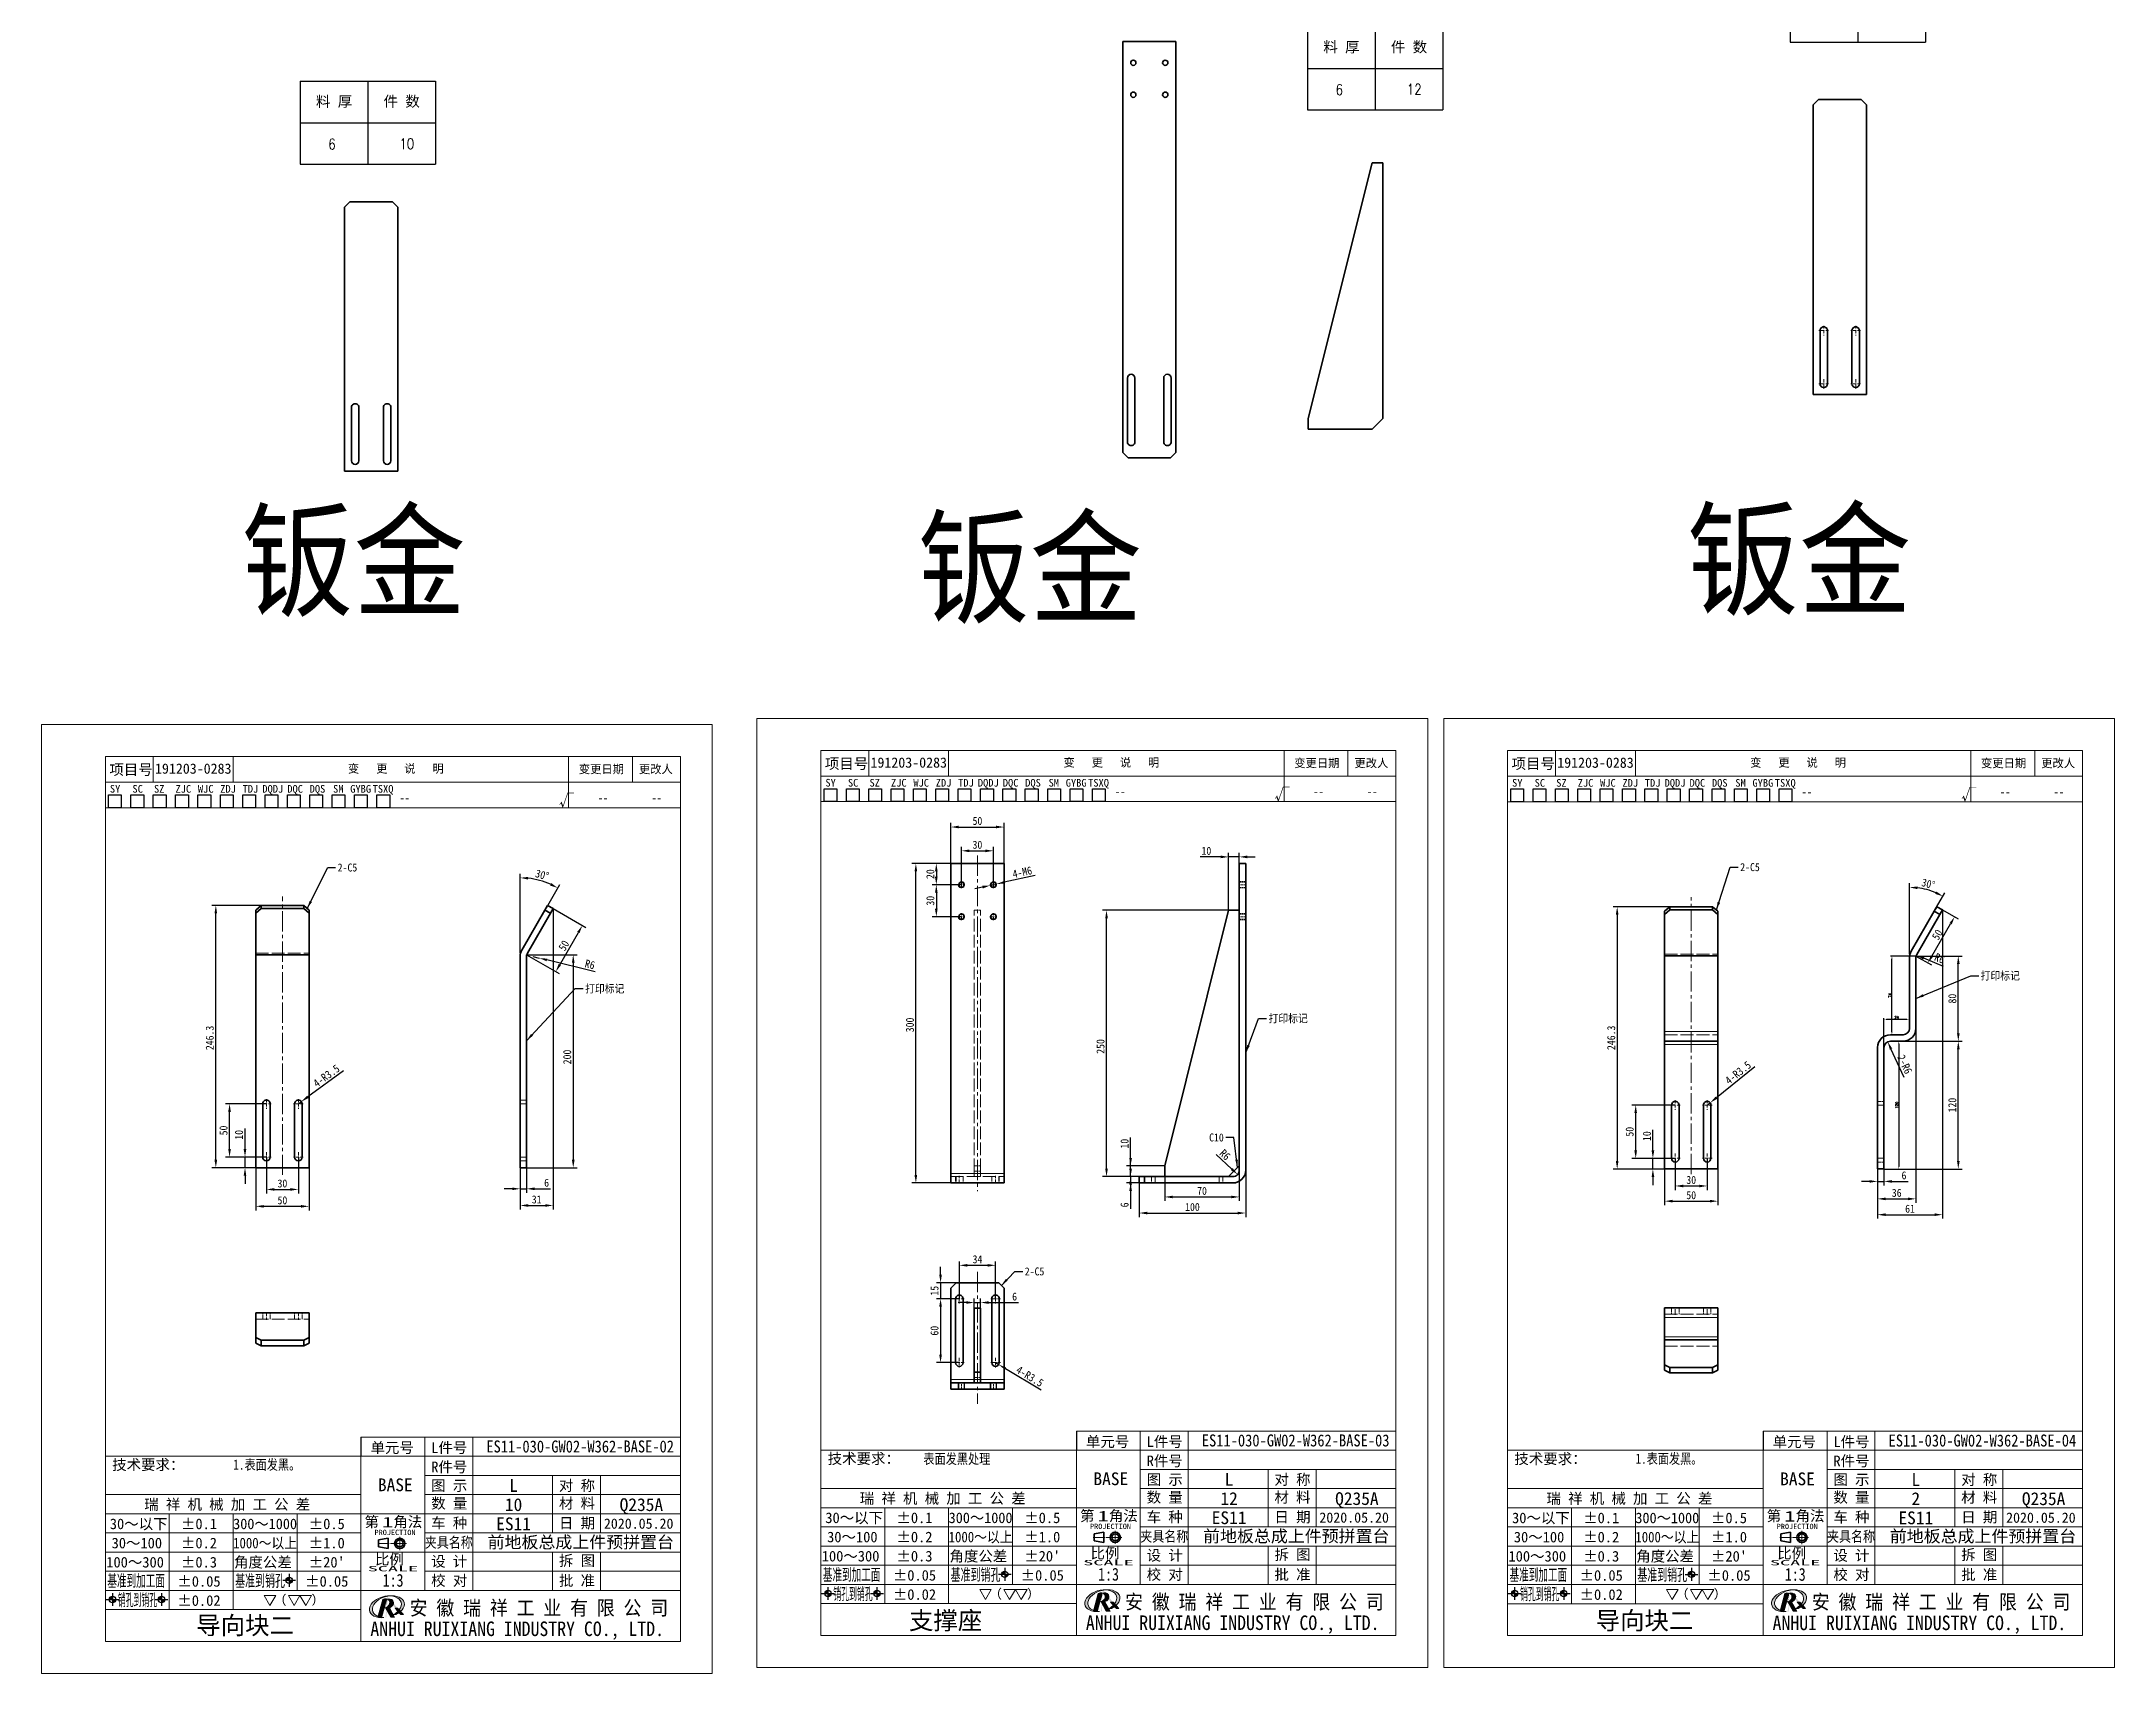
# Model space of a CAD drawing. Header units: millimetres. Extents: x -13336 to 61423, y -27528 to -3175.
# Drawn here: x -13061 to -11114, y -4825 to -3293 of the extents above; entities that cross this region are included whole.
import ezdxf
from ezdxf.enums import TextEntityAlignment as Align

# ---------------------------------------------------------------- set-up
doc = ezdxf.new("R2010")
doc.units = ezdxf.units.MM
for name, pattern in [('AM_ISO08W050x2', [9, 6, -0.75, 1.5, -0.75]), ('CENTER2', [28.575, 19.05, -3.175, 3.175, -3.175]), ('DASHDOT', [18.5, 12, -3, 0.5, -3]), ('DASHED', [15, 12, -3]), ('SLD-实线', [0])]:
    doc.linetypes.add(name, pattern=pattern)
doc.layers.add('DIM', color=2, linetype='Continuous')
doc.layers.add('剖面线层', color=5, linetype='SLD-实线')
for name, color, linetype, lineweight in [('UCS', 4, 'Continuous', 13), ('中心线', 1, 'CENTER2', 15), ('图框', 4, 'Continuous', 15), ('文字', 3, 'Continuous', 15), ('标注线', 3, 'Continuous', 18), ('零件图A4打印', 252, 'Continuous', 15)]:
    doc.layers.add(name, color=color, linetype=linetype, lineweight=lineweight)
doc.styles.add('CHINA', font='', dxfattribs={"width": 0.9})
doc.styles.add('DIM', font='txt.shx', dxfattribs={"width": 0.8, "bigfont": 'bigfont.shx'})
doc.styles.get("Standard").update_dxf_attribs({"font": 'txt', "bigfont": 'gbcbig.shx'})
doc.styles.get('CHINA').set_extended_font_data('SimSun')
doc.dimstyles.new('ISO-25', dxfattribs={"dimtxt": 2.5, "dimasz": 2.5, "dimexe": 1.25, "dimexo": 0.625, "dimtad": 1, "dimtxsty": 'Standard', "dimcen": 2.5, "dimadec": 0, "dimazin": 0, "dimtfac": 1, "dimtmove": 0, "dimatfit": 3, "dimfxl": 0, "dimarcsym": 0})
doc.dimstyles.new('ISO-25-3', dxfattribs={"dimscale": 3, "dimtxt": 2.5, "dimasz": 2.5, "dimexe": 1.25, "dimexo": 0, "dimtad": 1, "dimdsep": 46, "dimtxsty": 'CHINA', "dimcen": 2.5, "dimadec": 0, "dimazin": 0, "dimtfac": 1, "dimtmove": 0, "dimatfit": 3, "dimfxl": 0, "dimarcsym": 0})

msp = doc.modelspace()

# ---------------------------------------------------------------- texts
at = {"color": 1, "linetype": 'Continuous', "style": 'CHINA', "width": 0.845104}
for s, p, p2 in [(' ES11-030-GW02-W362-BASE-02', (-12649.67, -4617.553), (-12466.67, -4617.553)), (' ES11-030-GW02-W362-BASE-03', (-11977.749, -4611.87), (-11794.749, -4611.87)), (' ES11-030-GW02-W362-BASE-04', (-11332.857, -4611.957), (-11149.857, -4611.957))]:
    msp.add_text(s, height=11.2782, dxfattribs=at).set_placement(p, p2, align=Align.FIT)
at = {"color": 6, "linetype": 'Continuous', "style": 'CHINA', "width": 0.992079}
for p, p2 in [((-11977.749, -4701.72), (-11794.749, -4701.72)), ((-11332.857, -4701.807), (-11149.857, -4701.807)), ((-12649.67, -4707.403), (-12466.67, -4707.403))]:
    msp.add_text(' 前地板总成上件预拼置台', height=11.2782, dxfattribs=at).set_placement(p, p2, align=Align.FIT)
at = {"layer": 'DIM', "char_height": 85.8805, "width": 3103.01985, "attachment_point": 1, "style": 'CHINA'}
for insert in [(-12872.979, -3737.444), (-12237.891, -3743.759), (-11515.55, -3736.223)]:
    msp.add_mtext('钣金^I^I', dxfattribs=dict(at, insert=insert))
at = {"layer": 'DIM', "color": 1, "char_height": 10.5, "width": 6.36851, "attachment_point": 1}
for insert in [(-12574.71, -4000.247), (-11902.79, -3994.564), (-11257.898, -3994.651)]:
    msp.add_mtext('{\\fSimSun|b1|i0|c134|p2;√}', dxfattribs=dict(at, insert=insert))
at = {"layer": 'DIM', "char_height": 7.5, "style": 'CHINA'}
for s, insert, attachment_point in [('2-C5', (-12782.515, -4064.536), 1), ('2-C5', (-11465.372, -4064.189), 1), ('打印标记', (-11239.564, -4166.149), 1), ('打印标记', (-12550.128, -4178.293), 1), ('打印标记', (-11908.305, -4206.253), 1), ('C10', (-11950.376, -4325.643), 9), ('2-C5', (-12137.244, -4443.773), 1)]:
    msp.add_mtext(s, dxfattribs=dict(at, insert=insert, attachment_point=attachment_point))
at = {"layer": '图框', "color": 4, "style": 'CHINA'}
for s, p in [('对 称', (-12557.735, -4653.566)), ('对 称', (-11885.814, -4647.883)), ('对 称', (-11240.922, -4647.97)), ('材 料', (-12557.735, -4670.237)), ('材 料', (-11885.814, -4664.554)), ('日 期', (-11885.814, -4683.074)), ('材 料', (-11240.922, -4664.641)), ('日 期', (-11240.922, -4683.16)), ('日 期', (-12557.735, -4688.756)), ('设 计', (-12005.814, -4719.074)), ('设 计', (-11360.922, -4719.16)), ('设 计', (-12677.735, -4724.756)), ('校 对', (-12005.814, -4737.074)), ('校 对', (-11360.922, -4737.16)), ('校 对', (-12677.735, -4742.756))]:
    msp.add_text(s, height=9.9433, dxfattribs=at).set_placement(p, align=Align.CENTER)
at = {"layer": '图框', "color": 4, "style": 'CHINA', "width": 0.795525}
for p, p2 in [((-12028.749, -4701.272), (-11983.749, -4701.272)), ((-11383.857, -4701.359), (-11338.857, -4701.359)), ((-12700.67, -4706.955), (-12655.67, -4706.955))]:
    msp.add_text('夹具名称', height=9.9433, dxfattribs=at).set_placement(p, p2, align=Align.FIT)
at = {"layer": '文字', "color": 6, "linetype": 'Continuous', "style": 'CHINA'}
for s, height, p in [('191203-0283', 9.59963, (-12918.125, -3980.234)), ('191203-0283', 9.59963, (-12246.204, -3974.551)), ('191203-0283', 9.59963, (-11601.312, -3974.638)), ('L', 12, (-12617.297, -4654.526)), ('L', 12, (-11945.377, -4648.843)), ('L', 12, (-11300.485, -4648.93)), ('10', 11.9995, (-12617.297, -4672.526)), ('Q235A', 11.9995, (-12497.297, -4672.526)), ('12', 11.9995, (-11945.377, -4666.843)), ('Q235A', 11.9995, (-11825.377, -4666.843)), ('2', 12, (-11300.485, -4666.93)), ('Q235A', 11.9995, (-11180.485, -4666.93)), ('ES11', 11.9995, (-12617.297, -4690.526)), ('ES11', 11.9995, (-11945.377, -4684.843)), ('ES11', 11.9995, (-11300.485, -4684.93))]:
    msp.add_text(s, height=height, dxfattribs=at).set_placement(p, align=Align.CENTER)
at = {"layer": '文字', "color": 1, "linetype": 'Continuous', "style": 'CHINA'}
for p in [(-12719.583, -4006.542), (-12533.356, -4006.542), (-12482.909, -4006.542), (-12047.662, -4000.859), (-11861.436, -4000.859), (-11810.989, -4000.859), (-11402.77, -4000.946), (-11216.544, -4000.946), (-11166.097, -4000.946)]:
    msp.add_text('--', height=7.1997, dxfattribs=at).set_placement(p, align=Align.CENTER)
at = {"layer": '文字', "color": 6, "linetype": 'Continuous', "style": 'CHINA', "width": 0.8}
for s, p in [('1.表面发黑。', (-12849.07, -4633.747)), ('表面发黑处理', (-12201.008, -4628.302)), ('1.表面发黑。', (-11532.258, -4628.151))]:
    msp.add_text(s, height=9.6, dxfattribs=at).set_placement(p, align=Align.CENTER)
at = {"layer": '文字', "color": 2, "linetype": 'Continuous', "style": 'CHINA'}
for s, height, p in [('BASE', 11.9995, (-12728.376, -4653.918)), ('BASE', 11.9995, (-12056.455, -4648.235)), ('BASE', 11.9995, (-11411.563, -4648.322)), ('2020.05.20', 9.5996, (-12499.849, -4689.134)), ('2020.05.20', 9.5996, (-11827.929, -4683.451)), ('2020.05.20', 9.5996, (-11183.037, -4683.538))]:
    msp.add_text(s, height=height, dxfattribs=at).set_placement(p, align=Align.CENTER)
at = {"layer": '文字', "color": 2, "linetype": 'Continuous', "style": 'CHINA', "width": 0.8}
for p in [(-12058.553, -4737.882), (-11413.661, -4737.968), (-12730.474, -4743.564)]:
    msp.add_text('1:3', height=12, dxfattribs=at).set_placement(p, align=Align.CENTER)
at = {"layer": '文字', "color": 2, "linetype": 'Continuous', "style": 'CHINA'}
for s, p in [('导向块二', (-12915.261, -4788.233)), ('支撑座', (-12245.952, -4783.666)), ('导向块二', (-11601.06, -4783.752))]:
    msp.add_text(s, height=16.7994, dxfattribs=at).set_placement(p)

# ---------------------------------------------------------------- blocks, each defined once
blk = doc.blocks.new('PIN_1')
h = blk.add_hatch(color=256)
h.paths.add_polyline_path([(0, 0.5, 0.414214), (-0.5, 0), (0, 0)])
h.paths.add_polyline_path([(0.5, 0), (0, 0), (0, -0.5, 0.414214)])
at = {"color": 1, "linetype": 'AM_ISO08W050x2'}
for p, q in [((0, 1), (0, -1)), ((-1, 0), (1, 0))]:
    blk.add_line(p, q, dxfattribs=at)
blk.add_circle((0, 0), 0.5)
blk = doc.blocks.new('Z$W@#30942B8A')
at = {"layer": '图框', "color": 4, "linetype": 'Continuous'}
for p, q in [((4.5, 0.1), (0, 8)), ((0, 8), (9.1, 8)), ((9.1, 8), (4.5, 0.1)), ((23.4, 0.1), (18.9, 8)), ((18.9, 8), (28, 8)), ((28, 8), (23.4, 0.1)), ((28, 8), (37.1, 8)), ((32.5, 0.1), (28, 8)), ((37.1, 8), (32.5, 0.1))]:
    blk.add_line(p, q, dxfattribs=at)
at = {"layer": '图框', "style": 'CHINA'}
blk.add_text('(    )', height=6.96, dxfattribs=at).set_placement((13, 1.7))
blk = doc.blocks.new('YU')
at = {"color": 2, "lineweight": 35, "ltscale": 0.304827}
for p, q in [((-6.6, 1.09), (-3.6, 1.6)), ((-6.6, -1.09), (-3.6, -1.6))]:
    blk.add_line(p, q, dxfattribs=at)
at = {"color": 7, "lineweight": 35, "ltscale": 0.013361}
blk.add_line((-6.6, 0.96), (-6.6, 1.09), dxfattribs=at)
at = {"color": 2, "lineweight": 35, "ltscale": 0.204928}
blk.add_line((-6.6, -1.09), (-6.6, 0.96), dxfattribs=at)
at = {"color": 7, "lineweight": 35, "ltscale": 0.019608}
blk.add_line((-3.6, 1.41), (-3.6, 1.6), dxfattribs=at)
at = {"color": 2, "lineweight": 35, "ltscale": 0.300725}
blk.add_line((-3.6, -1.6), (-3.6, 1.41), dxfattribs=at)
at = {"color": 1, "linetype": 'DASHDOT', "lineweight": 13, "ltscale": 0.416431}
blk.add_line((2.08, 0), (-3.4, 0), dxfattribs=at)
at = {"color": 1, "linetype": 'DASHDOT', "lineweight": 13, "ltscale": 0.416432}
blk.add_line((0, 2.08), (0, -2.08), dxfattribs=at)
at = {"color": 1, "linetype": 'DASHDOT', "lineweight": 13, "ltscale": 0.360631}
blk.add_line((-6.9, 0), (-3.3, 0), dxfattribs=at)
at = {"color": 2, "lineweight": 35}
for radius in [1.6, 1.09]:
    blk.add_circle((0, 0), radius, dxfattribs=at)
blk = doc.blocks.new('A4tukz')
at = {"layer": 'DIM', "color": 0}
blk.add_line((-100, 64), (-100, 58), dxfattribs=at)
at = {"layer": '图框', "color": 4}
for p, q in [((-165, 269), (-165, 277)), ((-140, 269), (-140, 277)), ((-140, 273), (-140, 277)), ((-35, 269), (-35, 277)), ((-15, 277), (-15, 269)), ((-135, 269), (-180, 269)), ((0, 269), (-135, 269)), ((-35, 269), (-35, 261)), ((0, 261), (-180, 261)), ((-80, 16), (-80, 64)), ((-65, 30), (-65, 64)), ((-180, 58), (-180, 0)), ((-100, 40), (-100, 58)), ((-100, 58), (-80, 58)), ((-80, 58), (0, 58)), ((-80, 52), (0, 52)), ((-25, 46), (-25, 52)), ((-100, 46), (-180, 46)), ((-180, 46), (-120, 46)), ((-80, 46), (0, 46)), ((-40, 38), (-40, 46)), ((-25, 38), (-25, 46)), ((-120, 40), (-180, 40)), ((-160, 10), (-160, 40)), ((-140, 10), (-140, 40)), ((-100, 40), (-120, 40)), ((-120, 16), (-120, 40)), ((-100, 34), (-100, 40)), ((-100, 40), (-80, 40)), ((-80, 40), (0, 40)), ((-120, 34), (-180, 34)), ((-100, 34), (-120, 34)), ((-100, 0), (-100, 34)), ((-80, 34), (0, 34)), ((-40, 34), (-40, 38)), ((-25, 34), (-25, 38)), ((-120, 28), (-180, 28)), ((-100, 28), (-80, 28)), ((-80, 28), (0, 28)), ((-65, 16), (-65, 30)), ((-40, 22), (-40, 28)), ((-25, 22), (-25, 28)), ((-120, 22), (-180, 22)), ((-100, 22), (-120, 22)), ((-80, 22), (0, 22)), ((-40, 16), (-40, 22)), ((-25, 16), (-25, 22)), ((-120, 16), (-180, 16)), ((-100, 16), (-120, 16)), ((-100, 16), (0, 16)), ((-120, 10), (-180, 10)), ((-100, 10), (-120, 10))]:
    blk.add_line(p, q, dxfattribs=at)
at = {"layer": '图框', "color": 0}
for p, q in [((-100, 64), (-80, 64)), ((-80, 64), (0, 64)), ((-100, 58), (-180, 58))]:
    blk.add_line(p, q, dxfattribs=at)
at = {"layer": '图框', "color": 4}
blk.add_lwpolyline([(0, 277), (-180, 277), (-180, 0), (0, 0)], close=True, dxfattribs=at)
at = {"layer": '文字', "color": 4}
blk.add_line((-40, 46), (-40, 52), dxfattribs=at)
at = {"layer": 'DIM', "color": 0}
blk.add_blockref('YU', (-87.85, 30.73), dxfattribs=at)
at = {"layer": 'DIM', "xscale": 2, "yscale": 2, "zscale": 2}
for p in [(-122.44, 19.17), (-177.78, 13.17), (-162.44, 13.17)]:
    blk.add_blockref('PIN_1', p, dxfattribs=at)
at = {"layer": '图框', "xscale": 0.4, "yscale": 0.4, "zscale": 0.4}
blk.add_blockref('Z$W@#30942B8A', (-130.28, 11.23), dxfattribs=at)
at = {"color": 4, "linetype": 'Continuous', "style": 'CHINA'}
for s, width, p, p2 in [('基准到加工面', 0.562035, (-179.38, 17.18), (-161.35, 17.18)), ('基准到销孔', 0.583055, (-139.38, 17.18), (-123.8, 17.18)), ('销孔到销孔', 0.460114, (-176.1, 11.18), (-163.8, 11.18))]:
    blk.add_text(s, height=3.759, dxfattribs=dict(at, width=width)).set_placement(p, p2, align=Align.FIT)
at = {"layer": 'UCS', "color": 4, "linetype": 'Continuous', "style": 'CHINA'}
for s, height, p in [('变   更   说   明', 2.5919, (-89.06, 271.93)), ('变更日期', 2.592, (-24.73, 271.75)), ('更改人', 2.592, (-7.67, 271.75))]:
    blk.add_text(s, height=height, dxfattribs=at).set_placement(p, align=Align.CENTER)
at = {"layer": '图框', "color": 4, "style": 'CHINA'}
for s, height, p in [('项目号', 3.314, (-171.96, 271.25)), ('单元号', 3.314, (-90.22, 59.02)), ('L件号', 3.314, (-72.35, 59.02)), ('技术要求：', 3.314, (-166.56, 53.71)), ('R件号', 3.314, (-72.35, 53.02)), ('图 示', 3.314, (-72.35, 47.18)), ('  瑞 祥 机 械 加 工 公 差', 3.3144, (-144.11, 41.28)), ('数 量', 3.314, (-72.35, 41.62)), ('车 种', 3.314, (-72.35, 35.45)), (' 30～以下', 3.314, (-170.69, 35.19)), (' 30～100', 3.314, (-171.27, 29.19)), ('%%P0.1', 3.314, (-150.69, 35.19)), ('%%P0.2', 3.314, (-150.69, 29.19)), ('%%P0.5', 3.314, (-110.69, 35.19)), ('%%P1.0', 3.314, (-110.69, 29.19)), ('100～300', 3.314, (-170.69, 23.19)), ('%%P0.3', 3.314, (-150.69, 23.19)), ('角度公差', 3.314, (-130.69, 23.19)), ("%%P20'", 3.314, (-110.69, 23.19)), ('拆 图', 3.314, (-32.35, 23.68)), ('%%P0.05', 3.314, (-150.69, 17.19)), ('%%P0.05', 3.314, (-110.69, 17.19)), ('批 准', 3.314, (-32.35, 17.45)), ('%%P0.02', 3.314, (-150.69, 11.19))]:
    blk.add_text(s, height=height, dxfattribs=at).set_placement(p, align=Align.CENTER)
for s, p in [('第  角法', (-98.87, 35.83)), ('比例', (-95.59, 24.09))]:
    blk.add_text(s, height=3.314, dxfattribs=at).set_placement(p)
for s, height, width, p, p2 in [('300～1000', 3.314, 0.942845, (-140, 35.19), (-120, 35.19)), ('1000～以上', 3.314, 0.84856, (-140, 29.19), (-120, 29.19)), ('PROJECTION', 1.657, 1.087064, (-95.73, 33.34), (-82.92, 33.34)), ('SCALE', 1.657, 2.678056, (-97.86, 22), (-82.08, 22))]:
    blk.add_text(s, height=height, dxfattribs=dict(at, width=width)).set_placement(p, p2, align=Align.FIT)
at = {"layer": '图框', "color": 2, "style": 'CHINA', "width": 1.50449}
blk.add_text('1', height=3.31, dxfattribs=at).set_placement((-93.4, 35.71), (-89.86, 35.71), align=Align.FIT)
at = {"layer": '图框', "color": 1, "style": 'CHINA', "width": 0.9}
blk.add_text('安 徽 瑞 祥 工 业 有 限 公 司', height=4.5502, dxfattribs=at).set_placement((-84.75, 8.27))
at = {"layer": '图框', "color": 3, "style": 'CHINA', "width": 0.9}
blk.add_text('ANHUI RUIXIANG INDUSTRY CO., LTD.', height=4.5502, dxfattribs=at).set_placement((-97.05, 1.73))
blk = doc.blocks.new('徽标')
at = {"layer": '图框'}
h = blk.add_hatch(color=1, dxfattribs=at)
edge = h.paths.add_edge_path()
edge.add_ellipse((1.2, 9.5), major_axis=(11.5, 3.2), ratio=0.632757, start_angle=75.0233, end_angle=243.806, ccw=False)
edge.add_ellipse((-1, 9.4), major_axis=(11.5, 3.2), ratio=0.632757, start_angle=63.806, end_angle=246.059)
edge.add_line((-3.8, 1.4), (-3.8, 1.4))
edge.add_ellipse((-1, 9.4), major_axis=(11.5, 3.2), ratio=0.632757, start_angle=246.123, end_angle=255.0233)
edge = h.paths.add_edge_path()
edge.add_ellipse((1.2, 9.5), major_axis=(11.5, 3.2), ratio=0.632757, start_angle=-50.2795, end_angle=64.1343)
edge.add_line((4.4, 17.4), (3.6, 17.4))
edge.add_ellipse((1.2, 9.5), major_axis=(11.5, 3.2), ratio=0.632757, start_angle=68.0477, end_angle=75.0233)
edge.add_ellipse((-1, 9.4), major_axis=(11.5, 3.2), ratio=0.632757, start_angle=-40.396, end_angle=63.806, ccw=False)
edge.add_line((9, 7.1), (10.1, 5.9))
h = blk.add_hatch(color=1, dxfattribs=at)
edge = h.paths.add_edge_path()
edge.add_ellipse((1.1, 11.8), major_axis=(3.6, 1.69), ratio=0.808996, start_angle=440.1536, end_angle=446.8219, ccw=False)
edge.add_ellipse((-1.6, 11.8), major_axis=(3.6, 1.69), ratio=0.808996, start_angle=399.7555, end_angle=450)
edge.add_line((-2.9, 14.7), (-6.2, 2.3))
edge.add_ellipse((1.2, 9.5), major_axis=(11.5, 3.2), ratio=0.632757, start_angle=220.3275, end_angle=235.2446)
edge.add_line((-3.7, 1.6), (-0.1, 14.8))
edge = h.paths.add_edge_path()
edge.add_ellipse((1.1, 11.8), major_axis=(3.6, 1.69), ratio=0.808996, start_angle=219.8217, end_angle=262.6495, ccw=False)
edge.add_line((-0.8, 8.7), (3, 1.9))
edge.add_line((3, 1.9), (5.8, 1.9))
edge.add_line((5.8, 1.9), (2, 8.7))
edge = h.paths.add_edge_path()
edge.add_ellipse((1.1, 11.8), major_axis=(3.6, 1.69), ratio=0.808996, start_angle=262.6495, end_angle=440.1536)
edge.add_ellipse((-1.6, 11.8), major_axis=(3.6, 1.69), ratio=0.808996, start_angle=260.1941, end_angle=399.7555, ccw=False)
edge.add_line((-0.8, 8.7), (-0.8, 8.7))
edge.add_ellipse((1.1, 11.8), major_axis=(3.6, 1.69), ratio=0.808996, start_angle=219.8217, end_angle=262.6495)
h = blk.add_hatch(color=1, dxfattribs=at)
edge = h.paths.add_edge_path()
edge.add_ellipse((-1.6, 11.8), major_axis=(3.6, 1.69), ratio=0.808996, start_angle=245.3436, end_angle=260.1536)
edge.add_ellipse((1.1, 11.8), major_axis=(3.6, 1.69), ratio=0.808996, start_angle=204.3188, end_angle=219.7555, ccw=False)
edge.add_line((-1.7, 9.1), (-1.8, 8.5))
h = blk.add_hatch(color=1, dxfattribs=at)
edge = h.paths.add_edge_path()
edge.add_line((7.9, 8.3), (6.1, 8.3))
edge.add_line((6.1, 8.3), (8.1, 6.1))
edge.add_ellipse((-1, 9.4), major_axis=(11.5, 3.2), ratio=0.632757, start_angle=-48.1646, end_angle=-40.396)
edge.add_line((9, 7.1), (7.9, 8.3))
edge = h.paths.add_edge_path()
edge.add_ellipse((1.2, 9.5), major_axis=(11.5, 3.2), ratio=0.632757, start_angle=-57.5057, end_angle=-50.2795)
edge.add_line((10.1, 5.9), (9, 7.1))
edge.add_ellipse((-1, 9.4), major_axis=(11.5, 3.2), ratio=0.632757, start_angle=-48.1646, end_angle=-40.396, ccw=False)
edge.add_line((8.1, 6.1), (9.1, 5.1))
edge = h.paths.add_edge_path()
edge.add_ellipse((1.2, 9.5), major_axis=(11.5, 3.2), ratio=0.632757, start_angle=-57.5057, end_angle=-50.2795, ccw=False)
edge.add_line((9.1, 5.1), (10.4, 3.7))
edge.add_line((10.4, 3.7), (12.2, 3.7))
edge.add_line((12.2, 3.7), (10.1, 5.9))
edge = h.paths.add_edge_path()
edge.add_ellipse((-1, 9.4), major_axis=(11.5, 3.2), ratio=0.632757, start_angle=-69.6515, end_angle=-48.1646, ccw=False)
edge.add_line((4.9, 3.7), (6.9, 3.7))
edge.add_ellipse((1.2, 9.5), major_axis=(11.5, 3.2), ratio=0.632757, start_angle=-70.5898, end_angle=-57.5057)
edge.add_line((9.1, 5.1), (8.1, 6.1))
at = {"layer": '图框', "color": 1}
for p, q in [((-2.9, 14.7), (-6.4, 1.9)), ((-0.1, 14.8), (-3.7, 1.4)), ((-0.8, 8.7), (3, 1.9)), ((2, 8.7), (5.8, 1.9)), ((3, 1.9), (5.8, 1.9)), ((4.9, 3.7), (6.9, 3.7)), ((6.1, 8.3), (10.4, 3.7)), ((6.1, 8.3), (7.9, 8.3)), ((7.9, 8.3), (12.2, 3.7)), ((10.4, 3.7), (12.2, 3.7))]:
    blk.add_line(p, q, dxfattribs=at)
for centre, major_axis, ratio, start_param, end_param in [((-1, 9.4), (11.5, 3.2), 0.632757, -1.215647, 4.450996), ((1.2, 9.5), (11.5, 3.2), 0.632757, -1.232024, 4.255217), ((-1.6, 11.8), (3.6, 1.69), 0.808996, 3.550583, 7.853982), ((1.1, 11.8), (3.6, 1.69), 0.808996, 3.566036, 7.798513)]:
    blk.add_ellipse(centre, major_axis=major_axis, ratio=ratio, start_param=start_param, end_param=end_param, dxfattribs=at)
blk = doc.blocks.new('设变图纸变更2')
at = {"layer": 'DIM', "color": 6}
for points in [[(0, 4), (4, 4), (4, 0), (0, 0)], [(7, 4), (11, 4), (11, 0), (7, 0)], [(14, 4), (18, 4), (18, 0), (14, 0)], [(21, 4), (25, 4), (25, 0), (21, 0)], [(28, 4), (32, 4), (32, 0), (28, 0)], [(35, 4), (39, 4), (39, 0), (35, 0)], [(42, 4), (46, 4), (46, 0), (42, 0)], [(49, 4), (53, 4), (53, 0), (49, 0)], [(56, 4), (60, 4), (60, 0), (56, 0)], [(63, 4), (67, 4), (67, 0), (63, 0)], [(70, 4), (74, 4), (74, 0), (70, 0)], [(77, 4), (81, 4), (81, 0), (77, 0)], [(84, 4), (88, 4), (88, 0), (84, 0)]]:
    blk.add_lwpolyline(points, close=True, dxfattribs=at)
at = {"layer": '文字', "color": 6, "linetype": 'Continuous', "style": 'CHINA'}
for s, p in [('SY', (2.05, 4.71)), ('SC', (9.11, 4.69)), ('SZ', (15.86, 4.69)), ('ZJC', (23.41, 4.69)), ('WJC', (30.41, 4.69)), ('ZDJ', (37.41, 4.69)), ('TDJ', (44.41, 4.69)), ('DQDJ', (51.41, 4.69)), ('DQC', (58.41, 4.69)), ('DQS', (65.41, 4.69)), ('SM', (71.92, 4.69)), ('GYBG', (78.92, 4.69)), ('TSXQ', (85.92, 4.69))]:
    blk.add_text(s, height=2.4, dxfattribs=at).set_placement(p, align=Align.CENTER)
blk = doc.blocks.new('*D16')
at = {"layer": 'Defpoints', "color": 0, "transparency": 16777216}
for p in [(-12859.4, -4350.2), (-12809.4, -4350.2), (-12809.4, -4386.4)]:
    blk.add_point(p, dxfattribs=at)
at = {"layer": 'DIM', "color": 0, "lineweight": -2, "transparency": 16777216}
for p, q in [((-12859.4, -4350.2), (-12859.4, -4390.2)), ((-12809.4, -4350.2), (-12809.4, -4390.2)), ((-12851.9, -4386.4), (-12816.9, -4386.4))]:
    blk.add_line(p, q, dxfattribs=at)
at = {"layer": 'DIM', "color": 0, "transparency": 16777216}
for points in [[(-12851.9, -4385.2), (-12851.9, -4387.7), (-12859.4, -4386.4)], [(-12816.9, -4385.2), (-12816.9, -4387.7), (-12809.4, -4386.4)]]:
    blk.add_solid(points, dxfattribs=at)
at = {"layer": 'DIM', "color": 0, "transparency": 16777216, "insert": (-12834.4, -4380.8), "char_height": 7.5, "attachment_point": 5, "style": 'CHINA'}
blk.add_mtext('50', dxfattribs=at)
blk = doc.blocks.new('*D17')
at = {"layer": 'Defpoints', "color": 0, "transparency": 16777216}
for p in [(-12896.9, -4103.9), (-12854.4, -4103.9), (-12859.4, -4350.2)]:
    blk.add_point(p, dxfattribs=at)
at = {"layer": 'DIM', "color": 0, "lineweight": -2, "transparency": 16777216}
for p, q in [((-12854.4, -4103.9), (-12900.7, -4103.9)), ((-12896.9, -4342.7), (-12896.9, -4111.4)), ((-12859.4, -4350.2), (-12900.7, -4350.2))]:
    blk.add_line(p, q, dxfattribs=at)
at = {"layer": 'DIM', "color": 0, "transparency": 16777216}
for points in [[(-12898.2, -4111.4), (-12895.7, -4111.4), (-12896.9, -4103.9)], [(-12898.2, -4342.7), (-12895.7, -4342.7), (-12896.9, -4350.2)]]:
    blk.add_solid(points, dxfattribs=at)
at = {"layer": 'DIM', "color": 0, "transparency": 16777216, "insert": (-12902.6, -4228.3), "char_height": 7.5, "attachment_point": 5, "rotation": 90, "style": 'CHINA'}
blk.add_mtext('246.3', dxfattribs=at)
blk = doc.blocks.new('*D18')
at = {"layer": 'Defpoints', "color": 0, "transparency": 16777216}
for p in [(-12849.4, -4340.2), (-12819.4, -4340.2), (-12819.4, -4370.6)]:
    blk.add_point(p, dxfattribs=at)
at = {"layer": 'DIM', "color": 0, "lineweight": -2, "transparency": 16777216}
for p, q in [((-12849.4, -4340.2), (-12849.4, -4374.3)), ((-12819.4, -4340.2), (-12819.4, -4374.3)), ((-12841.9, -4370.6), (-12826.9, -4370.6))]:
    blk.add_line(p, q, dxfattribs=at)
at = {"layer": 'DIM', "color": 0, "transparency": 16777216}
for points in [[(-12841.9, -4369.3), (-12841.9, -4371.8), (-12849.4, -4370.6)], [(-12826.9, -4369.3), (-12826.9, -4371.8), (-12819.4, -4370.6)]]:
    blk.add_solid(points, dxfattribs=at)
at = {"layer": 'DIM', "color": 0, "transparency": 16777216, "insert": (-12834.4, -4365), "char_height": 7.5, "attachment_point": 5, "style": 'CHINA'}
blk.add_mtext('30', dxfattribs=at)
blk = doc.blocks.new('*D19')
at = {"layer": 'Defpoints', "color": 0, "transparency": 16777216}
for p in [(-12869.5, -4340.2), (-12849.4, -4340.2), (-12859.4, -4350.2)]:
    blk.add_point(p, dxfattribs=at)
at = {"layer": 'DIM', "color": 0, "lineweight": -2, "transparency": 16777216}
for p, q in [((-12869.5, -4332.7), (-12869.5, -4313.4)), ((-12849.4, -4340.2), (-12873.3, -4340.2)), ((-12869.5, -4350.2), (-12869.5, -4340.2)), ((-12859.4, -4350.2), (-12873.3, -4350.2)), ((-12869.5, -4357.7), (-12869.5, -4365.2))]:
    blk.add_line(p, q, dxfattribs=at)
at = {"layer": 'DIM', "color": 0, "transparency": 16777216}
for points in [[(-12870.8, -4332.7), (-12868.3, -4332.7), (-12869.5, -4340.2)], [(-12870.8, -4357.7), (-12868.3, -4357.7), (-12869.5, -4350.2)]]:
    blk.add_solid(points, dxfattribs=at)
at = {"layer": 'DIM', "color": 0, "transparency": 16777216, "insert": (-12875.2, -4319.3), "char_height": 7.5, "attachment_point": 5, "rotation": 90, "style": 'CHINA'}
blk.add_mtext('10', dxfattribs=at)
blk = doc.blocks.new('*D20')
at = {"layer": 'Defpoints', "color": 0, "transparency": 16777216}
for p in [(-12884, -4290.2), (-12849.4, -4290.2), (-12849.4, -4340.2)]:
    blk.add_point(p, dxfattribs=at)
at = {"layer": 'DIM', "color": 0, "lineweight": -2, "transparency": 16777216}
for p, q in [((-12849.4, -4290.2), (-12887.8, -4290.2)), ((-12884, -4332.7), (-12884, -4297.7)), ((-12849.4, -4340.2), (-12887.8, -4340.2))]:
    blk.add_line(p, q, dxfattribs=at)
at = {"layer": 'DIM', "color": 0, "transparency": 16777216}
for points in [[(-12885.3, -4297.7), (-12882.8, -4297.7), (-12884, -4290.2)], [(-12885.3, -4332.7), (-12882.8, -4332.7), (-12884, -4340.2)]]:
    blk.add_solid(points, dxfattribs=at)
at = {"layer": 'DIM', "color": 0, "transparency": 16777216, "insert": (-12889.7, -4315.2), "char_height": 7.5, "attachment_point": 5, "rotation": 90, "style": 'CHINA'}
blk.add_mtext('50', dxfattribs=at)
blk = doc.blocks.new('*D21')
at = {"layer": 'Defpoints', "color": 0, "transparency": 16777216}
for p in [(-12819.4, -4290.2), (-12816.6, -4288.1)]:
    blk.add_point(p, dxfattribs=at)
at = {"layer": 'DIM', "color": 0, "lineweight": -2, "transparency": 16777216}
for p, q in [((-12777, -4259.1), (-12810.5, -4283.7)), ((-12819.4, -4290.2), (-12816.6, -4288.1))]:
    blk.add_line(p, q, dxfattribs=at)
at = {"layer": 'DIM', "color": 0, "transparency": 16777216}
blk.add_solid([(-12811.3, -4282.7), (-12809.8, -4284.7), (-12816.6, -4288.1)], dxfattribs=at)
at = {"layer": 'DIM', "color": 0, "transparency": 16777216, "insert": (-12793.1, -4263.9), "char_height": 7.5, "attachment_point": 5, "rotation": 36.2464, "style": 'CHINA'}
blk.add_mtext('4-R3.5', dxfattribs=at)
blk = doc.blocks.new('*D22')
at = {"layer": 'Defpoints', "color": 0, "transparency": 16777216}
for p in [(-12611.1, -4350.2), (-12605.1, -4350.2), (-12605.1, -4370)]:
    blk.add_point(p, dxfattribs=at)
at = {"layer": 'DIM', "color": 0, "lineweight": -2, "transparency": 16777216}
for p, q in [((-12611.1, -4350.2), (-12611.1, -4373.7)), ((-12605.1, -4350.2), (-12605.1, -4373.7)), ((-12618.6, -4370), (-12626.1, -4370)), ((-12611.1, -4370), (-12605.1, -4370)), ((-12597.6, -4370), (-12582.5, -4370))]:
    blk.add_line(p, q, dxfattribs=at)
at = {"layer": 'DIM', "color": 0, "transparency": 16777216}
for points in [[(-12618.6, -4368.7), (-12618.6, -4371.2), (-12611.1, -4370)], [(-12597.6, -4368.7), (-12597.6, -4371.2), (-12605.1, -4370)]]:
    blk.add_solid(points, dxfattribs=at)
at = {"layer": 'DIM', "color": 0, "transparency": 16777216, "insert": (-12586.3, -4364.3), "char_height": 7.5, "attachment_point": 5, "style": 'CHINA'}
blk.add_mtext('6', dxfattribs=at)
blk = doc.blocks.new('*D23')
at = {"layer": 'Defpoints', "color": 0, "transparency": 16777216}
for p in [(-12605.1, -4150.2), (-12605.1, -4350.2), (-12561.3, -4350.2)]:
    blk.add_point(p, dxfattribs=at)
at = {"layer": 'DIM', "color": 0, "lineweight": -2, "transparency": 16777216}
for p, q in [((-12605.1, -4150.2), (-12557.5, -4150.2)), ((-12561.3, -4157.7), (-12561.3, -4342.7)), ((-12605.1, -4350.2), (-12557.5, -4350.2))]:
    blk.add_line(p, q, dxfattribs=at)
at = {"layer": 'DIM', "color": 0, "transparency": 16777216}
for points in [[(-12562.5, -4157.7), (-12560, -4157.7), (-12561.3, -4150.2)], [(-12562.5, -4342.7), (-12560, -4342.7), (-12561.3, -4350.2)]]:
    blk.add_solid(points, dxfattribs=at)
at = {"layer": 'DIM', "color": 0, "transparency": 16777216, "insert": (-12566.9, -4246.2), "char_height": 7.5, "attachment_point": 5, "rotation": 90, "style": 'CHINA'}
blk.add_mtext('200', dxfattribs=at)
blk = doc.blocks.new('*D24')
at = {"layer": 'Defpoints', "color": 0, "transparency": 16777216}
for p in [(-12598.9, -4079.1), (-12587.8, -4108.2), (-12611.1, -4148.6), (-12611.1, -4148.6), (-12611.1, -4350.2)]:
    blk.add_point(p, dxfattribs=at)
at = {"layer": 'DIM', "color": 0, "lineweight": -2, "transparency": 16777216}
for p, q in [((-12611.1, -4148.6), (-12611.1, -4074.2)), ((-12587.8, -4108.2), (-12574, -4084.2))]:
    blk.add_line(p, q, dxfattribs=at)
blk.add_arc((-12611.1, -4148.6), 70.6, 66.0887, 83.9111, dxfattribs=at)
at = {"layer": 'DIM', "color": 0, "transparency": 16777216}
for points in [[(-12603.7, -4079.6), (-12603.6, -4077.1), (-12611.1, -4078)], [(-12582, -4082.9), (-12583.1, -4085.2), (-12575.8, -4087.5)]]:
    blk.add_solid(points, dxfattribs=at)
at = {"layer": 'DIM', "color": 0, "transparency": 16777216, "insert": (-12590.5, -4075.2), "char_height": 7.5, "attachment_point": 5, "rotation": 344.247, "style": 'CHINA'}
blk.add_mtext('30°', dxfattribs=at)
blk = doc.blocks.new('*D25')
at = {"layer": 'Defpoints', "color": 0, "transparency": 16777216}
for p in [(-12580.1, -4106.9), (-12552.7, -4122.8), (-12605.1, -4150.2)]:
    blk.add_point(p, dxfattribs=at)
at = {"layer": 'DIM', "color": 0, "lineweight": -2, "transparency": 16777216}
for p, q in [((-12580.1, -4106.9), (-12549.4, -4124.6)), ((-12573.9, -4159.6), (-12556.4, -4129.3)), ((-12605.1, -4150.2), (-12574.4, -4167.9))]:
    blk.add_line(p, q, dxfattribs=at)
at = {"layer": 'DIM', "color": 0, "transparency": 16777216}
for points in [[(-12557.5, -4128.6), (-12555.4, -4129.9), (-12552.7, -4122.8)], [(-12575, -4158.9), (-12572.9, -4160.2), (-12577.7, -4166.1)]]:
    blk.add_solid(points, dxfattribs=at)
at = {"layer": 'DIM', "color": 0, "transparency": 16777216, "insert": (-12570.1, -4141.6), "char_height": 7.5, "attachment_point": 5, "rotation": 59.9995, "style": 'CHINA'}
blk.add_mtext('50', dxfattribs=at)
blk = doc.blocks.new('*D26')
at = {"layer": 'Defpoints', "color": 0, "transparency": 16777216}
for p in [(-12580.1, -4106.9), (-12611.1, -4350.2), (-12580.1, -4385.6)]:
    blk.add_point(p, dxfattribs=at)
at = {"layer": 'DIM', "color": 0, "lineweight": -2, "transparency": 16777216}
for p, q in [((-12580.1, -4106.9), (-12580.1, -4389.4)), ((-12611.1, -4350.2), (-12611.1, -4389.4)), ((-12603.6, -4385.6), (-12587.6, -4385.6))]:
    blk.add_line(p, q, dxfattribs=at)
at = {"layer": 'DIM', "color": 0, "transparency": 16777216}
for points in [[(-12603.6, -4384.4), (-12603.6, -4386.9), (-12611.1, -4385.6)], [(-12587.6, -4384.4), (-12587.6, -4386.9), (-12580.1, -4385.6)]]:
    blk.add_solid(points, dxfattribs=at)
at = {"layer": 'DIM', "color": 0, "transparency": 16777216, "insert": (-12595.6, -4380), "char_height": 7.5, "attachment_point": 5, "style": 'CHINA'}
blk.add_mtext('31', dxfattribs=at)
blk = doc.blocks.new('*D27')
at = {"layer": 'Defpoints', "color": 0, "transparency": 16777216}
for p in [(-12239.5, -4064.5), (-12206.7, -4064.5), (-12206.7, -4364.5)]:
    blk.add_point(p, dxfattribs=at)
at = {"layer": 'DIM', "color": 0, "lineweight": -2, "transparency": 16777216}
for p, q in [((-12206.7, -4064.5), (-12243.3, -4064.5)), ((-12239.5, -4357), (-12239.5, -4072)), ((-12206.7, -4364.5), (-12243.3, -4364.5))]:
    blk.add_line(p, q, dxfattribs=at)
at = {"layer": 'DIM', "color": 0, "transparency": 16777216}
for points in [[(-12240.8, -4072), (-12238.3, -4072), (-12239.5, -4064.5)], [(-12240.8, -4357), (-12238.3, -4357), (-12239.5, -4364.5)]]:
    blk.add_solid(points, dxfattribs=at)
at = {"layer": 'DIM', "color": 0, "transparency": 16777216, "insert": (-12245.1, -4216.1), "char_height": 7.5, "attachment_point": 5, "rotation": 90, "style": 'CHINA'}
blk.add_mtext('300', dxfattribs=at)
blk = doc.blocks.new('*D28')
at = {"layer": 'Defpoints', "color": 0, "transparency": 16777216}
for p in [(-12156.7, -4030.3), (-12206.7, -4064.5), (-12156.7, -4064.5)]:
    blk.add_point(p, dxfattribs=at)
at = {"layer": 'DIM', "color": 0, "lineweight": -2, "transparency": 16777216}
for p, q in [((-12206.7, -4064.5), (-12206.7, -4026.5)), ((-12156.7, -4064.5), (-12156.7, -4026.5)), ((-12199.2, -4030.3), (-12164.2, -4030.3))]:
    blk.add_line(p, q, dxfattribs=at)
at = {"layer": 'DIM', "color": 0, "transparency": 16777216}
for points in [[(-12199.2, -4029), (-12199.2, -4031.5), (-12206.7, -4030.3)], [(-12164.2, -4029), (-12164.2, -4031.5), (-12156.7, -4030.3)]]:
    blk.add_solid(points, dxfattribs=at)
at = {"layer": 'DIM', "color": 0, "transparency": 16777216, "insert": (-12181.7, -4024.6), "char_height": 7.5, "attachment_point": 5, "style": 'CHINA'}
blk.add_mtext('50', dxfattribs=at)
blk = doc.blocks.new('*D29')
at = {"layer": 'Defpoints', "color": 0, "transparency": 16777216}
for p in [(-12166.7, -4052.6), (-12196.7, -4084.5), (-12166.7, -4084.5)]:
    blk.add_point(p, dxfattribs=at)
at = {"layer": 'DIM', "color": 0, "lineweight": -2, "transparency": 16777216}
for p, q in [((-12196.7, -4084.5), (-12196.7, -4048.9)), ((-12166.7, -4084.5), (-12166.7, -4048.9)), ((-12189.2, -4052.6), (-12174.2, -4052.6))]:
    blk.add_line(p, q, dxfattribs=at)
at = {"layer": 'DIM', "color": 0, "transparency": 16777216}
for points in [[(-12189.2, -4051.4), (-12189.2, -4053.9), (-12196.7, -4052.6)], [(-12174.2, -4051.4), (-12174.2, -4053.9), (-12166.7, -4052.6)]]:
    blk.add_solid(points, dxfattribs=at)
at = {"layer": 'DIM', "color": 0, "transparency": 16777216, "insert": (-12181.7, -4047), "char_height": 7.5, "attachment_point": 5, "style": 'CHINA'}
blk.add_mtext('30', dxfattribs=at)
blk = doc.blocks.new('*D30')
at = {"layer": 'Defpoints', "color": 0, "transparency": 16777216}
for p in [(-12206.7, -4064.5), (-12220.3, -4084.5), (-12196.7, -4084.5)]:
    blk.add_point(p, dxfattribs=at)
at = {"layer": 'DIM', "color": 0, "lineweight": -2, "transparency": 16777216}
for p, q in [((-12206.7, -4064.5), (-12224.1, -4064.5)), ((-12196.7, -4084.5), (-12224.1, -4084.5)), ((-12220.3, -4072), (-12220.3, -4077))]:
    blk.add_line(p, q, dxfattribs=at)
at = {"layer": 'DIM', "color": 0, "transparency": 16777216}
for points in [[(-12221.6, -4072), (-12219.1, -4072), (-12220.3, -4064.5)], [(-12221.6, -4077), (-12219.1, -4077), (-12220.3, -4084.5)]]:
    blk.add_solid(points, dxfattribs=at)
at = {"layer": 'DIM', "color": 0, "transparency": 16777216, "insert": (-12225.9, -4074.5), "char_height": 7.5, "attachment_point": 5, "rotation": 90, "style": 'CHINA'}
blk.add_mtext('20', dxfattribs=at)
blk = doc.blocks.new('*D31')
at = {"layer": 'Defpoints', "color": 0, "transparency": 16777216}
for p in [(-12196.7, -4084.5), (-12220.3, -4114.5), (-12196.7, -4114.5)]:
    blk.add_point(p, dxfattribs=at)
at = {"layer": 'DIM', "color": 0, "lineweight": -2, "transparency": 16777216}
for p, q in [((-12196.7, -4084.5), (-12224.1, -4084.5)), ((-12220.3, -4092), (-12220.3, -4107)), ((-12196.7, -4114.5), (-12224.1, -4114.5))]:
    blk.add_line(p, q, dxfattribs=at)
at = {"layer": 'DIM', "color": 0, "transparency": 16777216}
for points in [[(-12221.6, -4092), (-12219.1, -4092), (-12220.3, -4084.5)], [(-12221.6, -4107), (-12219.1, -4107), (-12220.3, -4114.5)]]:
    blk.add_solid(points, dxfattribs=at)
at = {"layer": 'DIM', "color": 0, "transparency": 16777216, "insert": (-12225.9, -4099.5), "char_height": 7.5, "attachment_point": 5, "rotation": 90, "style": 'CHINA'}
blk.add_mtext('30', dxfattribs=at)
blk = doc.blocks.new('*D32')
at = {"layer": 'Defpoints', "color": 0, "transparency": 16777216}
for p in [(-12169.6, -4085.1), (-12163.8, -4083.8)]:
    blk.add_point(p, dxfattribs=at)
at = {"layer": 'DIM', "color": 0, "lineweight": -2, "transparency": 16777216}
for p, q in [((-12177, -4086.7), (-12184.3, -4088.4)), ((-12169.6, -4085.1), (-12163.8, -4083.8)), ((-12127.5, -4075.8), (-12156.5, -4082.2))]:
    blk.add_line(p, q, dxfattribs=at)
at = {"layer": 'DIM', "color": 0, "transparency": 16777216}
for points in [[(-12177.2, -4085.5), (-12176.7, -4088), (-12169.6, -4085.1)], [(-12156.7, -4081), (-12156.2, -4083.4), (-12163.8, -4083.8)]]:
    blk.add_solid(points, dxfattribs=at)
at = {"layer": 'DIM', "color": 0, "transparency": 16777216, "insert": (-12139.6, -4072.7), "char_height": 7.5, "attachment_point": 5, "rotation": 12.4998, "style": 'CHINA'}
blk.add_mtext('4-M6', dxfattribs=at)
blk = doc.blocks.new('*D33')
at = {"layer": 'Defpoints', "color": 0, "transparency": 16777216}
for p in [(-12037.9, -4358.5), (-12029.8, -4358.5), (-12029.8, -4364.5)]:
    blk.add_point(p, dxfattribs=at)
at = {"layer": 'DIM', "color": 0, "lineweight": -2, "transparency": 16777216}
for p, q in [((-12029.8, -4358.5), (-12041.6, -4358.5)), ((-12037.9, -4351), (-12037.9, -4343.5)), ((-12037.9, -4358.5), (-12037.9, -4364.5)), ((-12029.8, -4364.5), (-12041.6, -4364.5)), ((-12037.9, -4372), (-12037.9, -4388.9))]:
    blk.add_line(p, q, dxfattribs=at)
at = {"layer": 'DIM', "color": 0, "transparency": 16777216}
for points in [[(-12039.1, -4351), (-12036.6, -4351), (-12037.9, -4358.5)], [(-12039.1, -4372), (-12036.6, -4372), (-12037.9, -4364.5)]]:
    blk.add_solid(points, dxfattribs=at)
at = {"layer": 'DIM', "color": 0, "transparency": 16777216, "insert": (-12043.5, -4385.1), "char_height": 7.5, "attachment_point": 5, "rotation": 90, "style": 'CHINA'}
blk.add_mtext('6', dxfattribs=at)
blk = doc.blocks.new('*D34')
at = {"layer": 'Defpoints', "color": 0, "transparency": 16777216}
for p in [(-12060.5, -4108.5), (-11945.8, -4108.5), (-12029.8, -4358.5)]:
    blk.add_point(p, dxfattribs=at)
at = {"layer": 'DIM', "color": 0, "lineweight": -2, "transparency": 16777216}
for p, q in [((-11945.8, -4108.5), (-12064.2, -4108.5)), ((-12060.5, -4351), (-12060.5, -4116)), ((-12029.8, -4358.5), (-12064.2, -4358.5))]:
    blk.add_line(p, q, dxfattribs=at)
at = {"layer": 'DIM', "color": 0, "transparency": 16777216}
for points in [[(-12061.7, -4116), (-12059.2, -4116), (-12060.5, -4108.5)], [(-12061.7, -4351), (-12059.2, -4351), (-12060.5, -4358.5)]]:
    blk.add_solid(points, dxfattribs=at)
at = {"layer": 'DIM', "color": 0, "transparency": 16777216, "insert": (-12066.1, -4236.3), "char_height": 7.5, "attachment_point": 5, "rotation": 90, "style": 'CHINA'}
blk.add_mtext('250', dxfattribs=at)
blk = doc.blocks.new('*D35')
at = {"layer": 'Defpoints', "color": 0, "transparency": 16777216}
for p in [(-12037.9, -4348.5), (-12029.8, -4358.5), (-12005.8, -4348.5)]:
    blk.add_point(p, dxfattribs=at)
at = {"layer": 'DIM', "color": 0, "lineweight": -2, "transparency": 16777216}
for p, q in [((-12037.9, -4341), (-12037.9, -4321.7)), ((-12005.8, -4348.5), (-12041.6, -4348.5)), ((-12029.8, -4358.5), (-12041.6, -4358.5)), ((-12037.9, -4358.5), (-12037.9, -4348.5)), ((-12037.9, -4366), (-12037.9, -4373.5))]:
    blk.add_line(p, q, dxfattribs=at)
at = {"layer": 'DIM', "color": 0, "transparency": 16777216}
for points in [[(-12039.1, -4341), (-12036.6, -4341), (-12037.9, -4348.5)], [(-12039.1, -4366), (-12036.6, -4366), (-12037.9, -4358.5)]]:
    blk.add_solid(points, dxfattribs=at)
at = {"layer": 'DIM', "color": 0, "transparency": 16777216, "insert": (-12043.5, -4327.6), "char_height": 7.5, "attachment_point": 5, "rotation": 90, "style": 'CHINA'}
blk.add_mtext('10', dxfattribs=at)
blk = doc.blocks.new('*D36')
at = {"layer": 'Defpoints', "color": 0, "transparency": 16777216}
for p in [(-11935.8, -4058.3), (-11935.8, -4064.7), (-11945.8, -4108.5)]:
    blk.add_point(p, dxfattribs=at)
at = {"layer": 'DIM', "color": 0, "lineweight": -2, "transparency": 16777216}
for p, q in [((-11953.3, -4058.3), (-11972.6, -4058.3)), ((-11945.8, -4108.5), (-11945.8, -4054.6)), ((-11935.8, -4058.3), (-11945.8, -4058.3)), ((-11935.8, -4064.7), (-11935.8, -4054.6)), ((-11928.3, -4058.3), (-11920.8, -4058.3))]:
    blk.add_line(p, q, dxfattribs=at)
at = {"layer": 'DIM', "color": 0, "transparency": 16777216}
for points in [[(-11953.3, -4057.1), (-11953.3, -4059.6), (-11945.8, -4058.3)], [(-11928.3, -4057.1), (-11928.3, -4059.6), (-11935.8, -4058.3)]]:
    blk.add_solid(points, dxfattribs=at)
at = {"layer": 'DIM', "color": 0, "transparency": 16777216, "insert": (-11966.7, -4052.7), "char_height": 7.5, "attachment_point": 5, "style": 'CHINA'}
blk.add_mtext('10', dxfattribs=at)
blk = doc.blocks.new('*D37')
at = {"layer": 'Defpoints', "color": 0, "transparency": 16777216}
for p in [(-12005.8, -4358.5), (-11935.8, -4353.5), (-11935.8, -4377.6)]:
    blk.add_point(p, dxfattribs=at)
at = {"layer": 'DIM', "color": 0, "lineweight": -2, "transparency": 16777216}
for p, q in [((-12005.8, -4358.5), (-12005.8, -4381.4)), ((-11935.8, -4353.5), (-11935.8, -4381.4)), ((-11998.3, -4377.6), (-11943.3, -4377.6))]:
    blk.add_line(p, q, dxfattribs=at)
at = {"layer": 'DIM', "color": 0, "transparency": 16777216}
for points in [[(-11998.3, -4376.4), (-11998.3, -4378.9), (-12005.8, -4377.6)], [(-11943.3, -4376.4), (-11943.3, -4378.9), (-11935.8, -4377.6)]]:
    blk.add_solid(points, dxfattribs=at)
at = {"layer": 'DIM', "color": 0, "transparency": 16777216, "insert": (-11970.8, -4372), "char_height": 7.5, "attachment_point": 5, "style": 'CHINA'}
blk.add_mtext('70', dxfattribs=at)
blk = doc.blocks.new('*D38')
at = {"layer": 'Defpoints', "color": 0, "transparency": 16777216}
for p in [(-12164.7, -4441.8), (-12198.7, -4473.2), (-12164.7, -4473.2)]:
    blk.add_point(p, dxfattribs=at)
at = {"layer": 'DIM', "color": 0, "lineweight": -2, "transparency": 16777216}
for p, q in [((-12198.7, -4473.2), (-12198.7, -4438.1)), ((-12164.7, -4473.2), (-12164.7, -4438.1)), ((-12191.2, -4441.8), (-12172.2, -4441.8))]:
    blk.add_line(p, q, dxfattribs=at)
at = {"layer": 'DIM', "color": 0, "transparency": 16777216}
for points in [[(-12191.2, -4440.6), (-12191.2, -4443.1), (-12198.7, -4441.8)], [(-12172.2, -4440.6), (-12172.2, -4443.1), (-12164.7, -4441.8)]]:
    blk.add_solid(points, dxfattribs=at)
at = {"layer": 'DIM', "color": 0, "transparency": 16777216, "insert": (-12181.7, -4436.2), "char_height": 7.5, "attachment_point": 5, "style": 'CHINA'}
blk.add_mtext('34', dxfattribs=at)
blk = doc.blocks.new('*D39')
at = {"layer": 'Defpoints', "color": 0, "transparency": 16777216}
for p in [(-12201.7, -4458.2), (-12216.3, -4473.2), (-12198.7, -4473.2)]:
    blk.add_point(p, dxfattribs=at)
at = {"layer": 'DIM', "color": 0, "lineweight": -2, "transparency": 16777216}
for p, q in [((-12201.7, -4458.2), (-12220.1, -4458.2)), ((-12216.3, -4450.7), (-12216.3, -4443.2)), ((-12216.3, -4458.2), (-12216.3, -4473.2)), ((-12198.7, -4473.2), (-12220.1, -4473.2)), ((-12216.3, -4480.7), (-12216.3, -4488.2))]:
    blk.add_line(p, q, dxfattribs=at)
at = {"layer": 'DIM', "color": 0, "transparency": 16777216}
for points in [[(-12217.6, -4450.7), (-12215.1, -4450.7), (-12216.3, -4458.2)], [(-12217.6, -4480.7), (-12215.1, -4480.7), (-12216.3, -4473.2)]]:
    blk.add_solid(points, dxfattribs=at)
at = {"layer": 'DIM', "color": 0, "transparency": 16777216, "insert": (-12222, -4465.7), "char_height": 7.5, "attachment_point": 5, "rotation": 90, "style": 'CHINA'}
blk.add_mtext('15', dxfattribs=at)
blk = doc.blocks.new('*D40')
at = {"layer": 'Defpoints', "color": 0, "transparency": 16777216}
for p in [(-12198.7, -4473.2), (-12216.3, -4533.2), (-12198.7, -4533.2)]:
    blk.add_point(p, dxfattribs=at)
at = {"layer": 'DIM', "color": 0, "lineweight": -2, "transparency": 16777216}
for p, q in [((-12198.7, -4473.2), (-12220.1, -4473.2)), ((-12216.3, -4480.7), (-12216.3, -4525.7)), ((-12198.7, -4533.2), (-12220.1, -4533.2))]:
    blk.add_line(p, q, dxfattribs=at)
at = {"layer": 'DIM', "color": 0, "transparency": 16777216}
for points in [[(-12217.6, -4480.7), (-12215.1, -4480.7), (-12216.3, -4473.2)], [(-12217.6, -4525.7), (-12215.1, -4525.7), (-12216.3, -4533.2)]]:
    blk.add_solid(points, dxfattribs=at)
at = {"layer": 'DIM', "color": 0, "transparency": 16777216, "insert": (-12222, -4503.2), "char_height": 7.5, "attachment_point": 5, "rotation": 90, "style": 'CHINA'}
blk.add_mtext('60', dxfattribs=at)
blk = doc.blocks.new('*D41')
at = {"layer": 'Defpoints', "color": 0, "transparency": 16777216}
for p in [(-12164.7, -4533.2), (-12161.7, -4535)]:
    blk.add_point(p, dxfattribs=at)
at = {"layer": 'DIM', "color": 0, "lineweight": -2, "transparency": 16777216}
for p, q in [((-12164.7, -4533.2), (-12161.7, -4535)), ((-12121.8, -4559.1), (-12155.3, -4538.9))]:
    blk.add_line(p, q, dxfattribs=at)
at = {"layer": 'DIM', "color": 0, "transparency": 16777216}
blk.add_solid([(-12154.7, -4537.8), (-12156, -4539.9), (-12161.7, -4535)], dxfattribs=at)
at = {"layer": 'DIM', "color": 0, "transparency": 16777216, "insert": (-12132.5, -4546.1), "char_height": 7.5, "attachment_point": 5, "rotation": 328.8106, "style": 'CHINA'}
blk.add_mtext('4-R3.5', dxfattribs=at)
blk = doc.blocks.new('*D42')
at = {"layer": 'Defpoints', "color": 0, "transparency": 16777216}
for p in [(-11536.4, -4351.4), (-11486.4, -4351.4), (-11486.4, -4381.6)]:
    blk.add_point(p, dxfattribs=at)
at = {"layer": 'DIM', "color": 0, "lineweight": -2, "transparency": 16777216}
for p, q in [((-11536.4, -4351.4), (-11536.4, -4385.3)), ((-11486.4, -4351.4), (-11486.4, -4385.3)), ((-11528.9, -4381.6), (-11493.9, -4381.6))]:
    blk.add_line(p, q, dxfattribs=at)
at = {"layer": 'DIM', "color": 0, "transparency": 16777216}
for points in [[(-11528.9, -4380.3), (-11528.9, -4382.8), (-11536.4, -4381.6)], [(-11493.9, -4380.3), (-11493.9, -4382.8), (-11486.4, -4381.6)]]:
    blk.add_solid(points, dxfattribs=at)
at = {"layer": 'DIM', "color": 0, "transparency": 16777216, "insert": (-11511.4, -4376), "char_height": 7.5, "attachment_point": 5, "style": 'CHINA'}
blk.add_mtext('50', dxfattribs=at)
blk = doc.blocks.new('*D43')
at = {"layer": 'Defpoints', "color": 0, "transparency": 16777216}
for p in [(-11531.4, -4105.1), (-11580.9, -4351.4), (-11536.4, -4351.4)]:
    blk.add_point(p, dxfattribs=at)
at = {"layer": 'DIM', "color": 0, "lineweight": -2, "transparency": 16777216}
for p, q in [((-11531.4, -4105.1), (-11584.7, -4105.1)), ((-11580.9, -4112.6), (-11580.9, -4343.9)), ((-11536.4, -4351.4), (-11584.7, -4351.4))]:
    blk.add_line(p, q, dxfattribs=at)
at = {"layer": 'DIM', "color": 0, "transparency": 16777216}
for points in [[(-11582.2, -4112.6), (-11579.7, -4112.6), (-11580.9, -4105.1)], [(-11582.2, -4343.9), (-11579.7, -4343.9), (-11580.9, -4351.4)]]:
    blk.add_solid(points, dxfattribs=at)
at = {"layer": 'DIM', "color": 0, "transparency": 16777216, "insert": (-11586.5, -4228.2), "char_height": 7.5, "attachment_point": 5, "rotation": 90, "style": 'CHINA'}
blk.add_mtext('246.3', dxfattribs=at)
blk = doc.blocks.new('*D44')
at = {"layer": 'Defpoints', "color": 0, "transparency": 16777216}
for p in [(-11526.4, -4341.4), (-11496.4, -4341.4), (-11496.4, -4367.3)]:
    blk.add_point(p, dxfattribs=at)
at = {"layer": 'DIM', "color": 0, "lineweight": -2, "transparency": 16777216}
for p, q in [((-11526.4, -4341.4), (-11526.4, -4371.1)), ((-11496.4, -4341.4), (-11496.4, -4371.1)), ((-11518.9, -4367.3), (-11503.9, -4367.3))]:
    blk.add_line(p, q, dxfattribs=at)
at = {"layer": 'DIM', "color": 0, "transparency": 16777216}
for points in [[(-11518.9, -4366.1), (-11518.9, -4368.6), (-11526.4, -4367.3)], [(-11503.9, -4366.1), (-11503.9, -4368.6), (-11496.4, -4367.3)]]:
    blk.add_solid(points, dxfattribs=at)
at = {"layer": 'DIM', "color": 0, "transparency": 16777216, "insert": (-11511.4, -4361.7), "char_height": 7.5, "attachment_point": 5, "style": 'CHINA'}
blk.add_mtext('30', dxfattribs=at)
blk = doc.blocks.new('*D45')
at = {"layer": 'Defpoints', "color": 0, "transparency": 16777216}
for p in [(-11547.4, -4341.4), (-11526.4, -4341.4), (-11536.4, -4351.4)]:
    blk.add_point(p, dxfattribs=at)
at = {"layer": 'DIM', "color": 0, "lineweight": -2, "transparency": 16777216}
for p, q in [((-11547.4, -4333.9), (-11547.4, -4314.6)), ((-11526.4, -4341.4), (-11551.1, -4341.4)), ((-11547.4, -4351.4), (-11547.4, -4341.4)), ((-11536.4, -4351.4), (-11551.1, -4351.4)), ((-11547.4, -4358.9), (-11547.4, -4366.4))]:
    blk.add_line(p, q, dxfattribs=at)
at = {"layer": 'DIM', "color": 0, "transparency": 16777216}
for points in [[(-11548.6, -4333.9), (-11546.1, -4333.9), (-11547.4, -4341.4)], [(-11548.6, -4358.9), (-11546.1, -4358.9), (-11547.4, -4351.4)]]:
    blk.add_solid(points, dxfattribs=at)
at = {"layer": 'DIM', "color": 0, "transparency": 16777216, "insert": (-11553, -4320.5), "char_height": 7.5, "attachment_point": 5, "rotation": 90, "style": 'CHINA'}
blk.add_mtext('10', dxfattribs=at)
blk = doc.blocks.new('*D46')
at = {"layer": 'Defpoints', "color": 0, "transparency": 16777216}
for p in [(-11563.5, -4291.4), (-11526.4, -4291.4), (-11526.4, -4341.4)]:
    blk.add_point(p, dxfattribs=at)
at = {"layer": 'DIM', "color": 0, "lineweight": -2, "transparency": 16777216}
for p, q in [((-11526.4, -4291.4), (-11567.3, -4291.4)), ((-11563.5, -4333.9), (-11563.5, -4298.9)), ((-11526.4, -4341.4), (-11567.3, -4341.4))]:
    blk.add_line(p, q, dxfattribs=at)
at = {"layer": 'DIM', "color": 0, "transparency": 16777216}
for points in [[(-11564.8, -4298.9), (-11562.3, -4298.9), (-11563.5, -4291.4)], [(-11564.8, -4333.9), (-11562.3, -4333.9), (-11563.5, -4341.4)]]:
    blk.add_solid(points, dxfattribs=at)
at = {"layer": 'DIM', "color": 0, "transparency": 16777216, "insert": (-11569.2, -4316.4), "char_height": 7.5, "attachment_point": 5, "rotation": 90, "style": 'CHINA'}
blk.add_mtext('50', dxfattribs=at)
blk = doc.blocks.new('*D47')
at = {"layer": 'Defpoints', "color": 0, "transparency": 16777216}
for p in [(-11496.4, -4291.4), (-11493.6, -4289.2)]:
    blk.add_point(p, dxfattribs=at)
at = {"layer": 'DIM', "color": 0, "lineweight": -2, "transparency": 16777216}
for p, q in [((-11451.5, -4255.5), (-11487.8, -4284.5)), ((-11496.4, -4291.4), (-11493.6, -4289.2))]:
    blk.add_line(p, q, dxfattribs=at)
at = {"layer": 'DIM', "color": 0, "transparency": 16777216}
blk.add_solid([(-11488.6, -4283.5), (-11487, -4285.5), (-11493.6, -4289.2)], dxfattribs=at)
at = {"layer": 'DIM', "color": 0, "transparency": 16777216, "insert": (-11467.4, -4260.9), "char_height": 7.5, "attachment_point": 5, "rotation": 38.7012, "style": 'CHINA'}
blk.add_mtext('4-R3.5', dxfattribs=at)
blk = doc.blocks.new('*D48')
at = {"layer": 'Defpoints', "color": 0, "transparency": 16777216}
for p in [(-11336.4, -4351.4), (-11330.4, -4351.4), (-11330.4, -4363)]:
    blk.add_point(p, dxfattribs=at)
at = {"layer": 'DIM', "color": 0, "lineweight": -2, "transparency": 16777216}
for p, q in [((-11336.4, -4351.4), (-11336.4, -4366.8)), ((-11330.4, -4351.4), (-11330.4, -4366.8)), ((-11343.9, -4363), (-11351.4, -4363)), ((-11336.4, -4363), (-11330.4, -4363)), ((-11322.9, -4363), (-11307.8, -4363))]:
    blk.add_line(p, q, dxfattribs=at)
at = {"layer": 'DIM', "color": 0, "transparency": 16777216}
for points in [[(-11343.9, -4361.8), (-11343.9, -4364.3), (-11336.4, -4363)], [(-11322.9, -4361.8), (-11322.9, -4364.3), (-11330.4, -4363)]]:
    blk.add_solid(points, dxfattribs=at)
at = {"layer": 'DIM', "color": 0, "transparency": 16777216, "insert": (-11311.6, -4357.4), "char_height": 7.5, "attachment_point": 5, "style": 'CHINA'}
blk.add_mtext('6', dxfattribs=at)
blk = doc.blocks.new('*D49')
at = {"layer": 'Defpoints', "color": 0, "transparency": 16777216}
for p in [(-11275.4, -4108.1), (-11336.4, -4351.4), (-11275.4, -4394.3)]:
    blk.add_point(p, dxfattribs=at)
at = {"layer": 'DIM', "color": 0, "lineweight": -2, "transparency": 16777216}
for p, q in [((-11275.4, -4108.1), (-11275.4, -4398)), ((-11336.4, -4351.4), (-11336.4, -4398)), ((-11328.9, -4394.3), (-11282.9, -4394.3))]:
    blk.add_line(p, q, dxfattribs=at)
at = {"layer": 'DIM', "color": 0, "transparency": 16777216}
for points in [[(-11328.9, -4393), (-11328.9, -4395.5), (-11336.4, -4394.3)], [(-11282.9, -4393), (-11282.9, -4395.5), (-11275.4, -4394.3)]]:
    blk.add_solid(points, dxfattribs=at)
at = {"layer": 'DIM', "color": 0, "transparency": 16777216, "insert": (-11305.9, -4388.7), "char_height": 7.5, "attachment_point": 5, "style": 'CHINA'}
blk.add_mtext('61', dxfattribs=at)
blk = doc.blocks.new('*D50')
at = {"layer": 'Defpoints', "color": 0, "transparency": 16777216}
for p in [(-11312.4, -4231.4), (-11260.6, -4231.4), (-11330.4, -4351.4)]:
    blk.add_point(p, dxfattribs=at)
at = {"layer": 'DIM', "color": 0, "lineweight": -2, "transparency": 16777216}
for p, q in [((-11312.4, -4231.4), (-11256.8, -4231.4)), ((-11260.6, -4343.9), (-11260.6, -4238.9)), ((-11330.4, -4351.4), (-11256.8, -4351.4))]:
    blk.add_line(p, q, dxfattribs=at)
at = {"layer": 'DIM', "color": 0, "transparency": 16777216}
for points in [[(-11261.8, -4238.9), (-11259.3, -4238.9), (-11260.6, -4231.4)], [(-11261.8, -4343.9), (-11259.3, -4343.9), (-11260.6, -4351.4)]]:
    blk.add_solid(points, dxfattribs=at)
at = {"layer": 'DIM', "color": 0, "transparency": 16777216, "insert": (-11266.2, -4291.4), "char_height": 7.5, "attachment_point": 5, "rotation": 90, "style": 'CHINA'}
blk.add_mtext('120', dxfattribs=at)
blk = doc.blocks.new('*D51')
at = {"layer": 'Defpoints', "color": 0, "transparency": 16777216}
for p in [(-11300.4, -4151.4), (-11260.6, -4151.4), (-11312.4, -4231.4)]:
    blk.add_point(p, dxfattribs=at)
at = {"layer": 'DIM', "color": 0, "lineweight": -2, "transparency": 16777216}
for p, q in [((-11300.4, -4151.4), (-11256.8, -4151.4)), ((-11260.6, -4223.9), (-11260.6, -4158.9)), ((-11312.4, -4231.4), (-11256.8, -4231.4))]:
    blk.add_line(p, q, dxfattribs=at)
at = {"layer": 'DIM', "color": 0, "transparency": 16777216}
for points in [[(-11261.8, -4158.9), (-11259.3, -4158.9), (-11260.6, -4151.4)], [(-11261.8, -4223.9), (-11259.3, -4223.9), (-11260.6, -4231.4)]]:
    blk.add_solid(points, dxfattribs=at)
at = {"layer": 'DIM', "color": 0, "transparency": 16777216, "insert": (-11266.2, -4191.4), "char_height": 7.5, "attachment_point": 5, "rotation": 90, "style": 'CHINA'}
blk.add_mtext('80', dxfattribs=at)
blk = doc.blocks.new('*D52')
at = {"layer": 'Defpoints', "color": 0, "transparency": 16777216}
for p in [(-11275.4, -4108.1), (-11264.1, -4114.6), (-11300.4, -4151.4)]:
    blk.add_point(p, dxfattribs=at)
at = {"layer": 'DIM', "color": 0, "lineweight": -2, "transparency": 16777216}
for p, q in [((-11285.3, -4151.4), (-11267.8, -4121.1)), ((-11275.4, -4108.1), (-11260.8, -4116.5)), ((-11300.4, -4151.4), (-11285.8, -4159.8))]:
    blk.add_line(p, q, dxfattribs=at)
at = {"layer": 'DIM', "color": 0, "transparency": 16777216}
for points in [[(-11268.9, -4120.5), (-11266.7, -4121.7), (-11264.1, -4114.6)], [(-11286.4, -4150.8), (-11284.2, -4152), (-11289.1, -4157.9)]]:
    blk.add_solid(points, dxfattribs=at)
at = {"layer": 'DIM', "color": 0, "transparency": 16777216, "insert": (-11280.3, -4131.4), "char_height": 7.5, "attachment_point": 5, "rotation": 60, "style": 'CHINA'}
blk.add_mtext('50', dxfattribs=at)
blk = doc.blocks.new('*D53')
at = {"layer": 'Defpoints', "color": 0, "transparency": 16777216}
for p in [(-11300.4, -4219.4), (-11336.4, -4351.4), (-11300.4, -4379.4)]:
    blk.add_point(p, dxfattribs=at)
at = {"layer": 'DIM', "color": 0, "lineweight": -2, "transparency": 16777216}
for p, q in [((-11300.4, -4219.4), (-11300.4, -4383.2)), ((-11336.4, -4351.4), (-11336.4, -4383.2)), ((-11328.9, -4379.4), (-11307.9, -4379.4))]:
    blk.add_line(p, q, dxfattribs=at)
at = {"layer": 'DIM', "color": 0, "transparency": 16777216}
for points in [[(-11328.9, -4378.2), (-11328.9, -4380.7), (-11336.4, -4379.4)], [(-11307.9, -4378.2), (-11307.9, -4380.7), (-11300.4, -4379.4)]]:
    blk.add_solid(points, dxfattribs=at)
at = {"layer": 'DIM', "color": 0, "transparency": 16777216, "insert": (-11318.4, -4373.8), "char_height": 7.5, "attachment_point": 5, "style": 'CHINA'}
blk.add_mtext('36', dxfattribs=at)
blk = doc.blocks.new('*D54')
at = {"layer": 'Defpoints', "color": 0, "transparency": 16777216}
for p in [(-11284.9, -4090.7), (-11283.1, -4109.4), (-11306.4, -4149.8), (-11306.4, -4149.8), (-11306.4, -4222.4)]:
    blk.add_point(p, dxfattribs=at)
at = {"layer": 'DIM', "color": 0, "lineweight": -2, "transparency": 16777216}
for p, q in [((-11306.4, -4149.8), (-11306.4, -4083.1)), ((-11283.1, -4109.4), (-11273.1, -4092.1))]:
    blk.add_line(p, q, dxfattribs=at)
blk.add_arc((-11306.4, -4149.8), 62.9, 66.8395, 83.1605, dxfattribs=at)
at = {"layer": 'DIM', "color": 0, "transparency": 16777216}
for points in [[(-11299, -4088.6), (-11298.8, -4086.1), (-11306.4, -4086.9)], [(-11281.1, -4090.8), (-11282.2, -4093.1), (-11275, -4095.3)]]:
    blk.add_solid(points, dxfattribs=at)
at = {"layer": 'DIM', "color": 0, "transparency": 16777216, "insert": (-11288.7, -4083.6), "char_height": 7.5, "attachment_point": 5, "rotation": 345, "style": 'CHINA'}
blk.add_mtext('30°', dxfattribs=at)
blk = doc.blocks.new('*D55')
at = {"layer": 'Defpoints', "color": 0, "transparency": 16777216}
for p in [(-11941.8, -4352.5), (-11937.4, -4356.5)]:
    blk.add_point(p, dxfattribs=at)
at = {"layer": 'DIM', "color": 0, "lineweight": -2, "transparency": 16777216}
blk.add_line((-11957.6, -4337.8), (-11942.9, -4351.4), dxfattribs=at)
at = {"layer": 'DIM', "color": 0, "transparency": 16777216}
blk.add_solid([(-11942.1, -4350.5), (-11943.8, -4352.4), (-11937.4, -4356.5)], dxfattribs=at)
at = {"layer": 'DIM', "color": 0, "transparency": 16777216, "insert": (-11949.2, -4338), "char_height": 7.5, "attachment_point": 5, "rotation": 317.2192, "style": 'CHINA'}
blk.add_mtext('R6', dxfattribs=at)
blk = doc.blocks.new('*D76')
at = {"layer": 'Defpoints', "color": 0, "transparency": 16777216}
for p in [(-11929.8, -4352.5), (-12029.8, -4364.5), (-11929.8, -4392.7)]:
    blk.add_point(p, dxfattribs=at)
at = {"layer": 'DIM', "color": 0, "lineweight": -2, "transparency": 16777216}
for p, q in [((-11929.8, -4352.5), (-11929.8, -4396.5)), ((-12029.8, -4364.5), (-12029.8, -4396.5)), ((-12022.3, -4392.7), (-11937.3, -4392.7))]:
    blk.add_line(p, q, dxfattribs=at)
at = {"layer": 'DIM', "color": 0, "transparency": 16777216}
for points in [[(-12022.3, -4391.5), (-12022.3, -4394), (-12029.8, -4392.7)], [(-11937.3, -4391.5), (-11937.3, -4394), (-11929.8, -4392.7)]]:
    blk.add_solid(points, dxfattribs=at)
at = {"layer": 'DIM', "color": 0, "transparency": 16777216, "insert": (-11979.8, -4387.1), "char_height": 7.5, "attachment_point": 5, "style": 'CHINA'}
blk.add_mtext('100', dxfattribs=at)
blk = doc.blocks.new('*D77')
at = {"layer": 'Defpoints', "color": 0, "transparency": 16777216}
for p in [(-12178.7, -4476.8), (-12184.7, -4482.2), (-12178.7, -4482.2)]:
    blk.add_point(p, dxfattribs=at)
at = {"layer": 'DIM', "color": 0, "lineweight": -2, "transparency": 16777216}
for p, q in [((-12192.2, -4476.8), (-12199.7, -4476.8)), ((-12184.7, -4482.2), (-12184.7, -4473)), ((-12184.7, -4476.8), (-12178.7, -4476.8)), ((-12178.7, -4482.2), (-12178.7, -4473)), ((-12171.2, -4476.8), (-12143, -4476.8))]:
    blk.add_line(p, q, dxfattribs=at)
at = {"layer": 'DIM', "color": 0, "transparency": 16777216}
for points in [[(-12192.2, -4475.5), (-12192.2, -4478), (-12184.7, -4476.8)], [(-12171.2, -4475.5), (-12171.2, -4478), (-12178.7, -4476.8)]]:
    blk.add_solid(points, dxfattribs=at)
at = {"layer": 'DIM', "color": 0, "transparency": 16777216, "insert": (-12146.8, -4471.2), "char_height": 7.5, "attachment_point": 5, "style": 'CHINA'}
blk.add_mtext('6', dxfattribs=at)
blk = doc.blocks.new('*D56')
at = {"layer": 'Defpoints', "color": 0, "transparency": 16777216}
for p in [(-12599.1, -4151.8), (-12593.3, -4153.3)]:
    blk.add_point(p, dxfattribs=at)
at = {"layer": 'DIM', "color": 0, "lineweight": -2, "transparency": 16777216}
for p, q in [((-12599.1, -4151.8), (-12593.3, -4153.3)), ((-12540.8, -4166.3), (-12586, -4155.1))]:
    blk.add_line(p, q, dxfattribs=at)
at = {"layer": 'DIM', "color": 0, "transparency": 16777216}
blk.add_solid([(-12585.7, -4153.9), (-12586.3, -4156.3), (-12593.3, -4153.3)], dxfattribs=at)
at = {"layer": 'DIM', "color": 0, "transparency": 16777216, "insert": (-12545.6, -4159.3), "char_height": 7.5, "attachment_point": 5, "rotation": 346.0942, "style": 'CHINA'}
blk.add_mtext('R6', dxfattribs=at)
blk = doc.blocks.new('*D78')
at = {"layer": 'Defpoints', "color": 0, "transparency": 16777216}
for p in [(-11299.9, -4150.7), (-11294.4, -4153)]:
    blk.add_point(p, dxfattribs=at)
at = {"layer": 'DIM', "color": 0, "lineweight": -2, "transparency": 16777216}
blk.add_line((-11274.5, -4161.2), (-11293, -4153.5), dxfattribs=at)
at = {"layer": 'DIM', "color": 0, "transparency": 16777216}
blk.add_solid([(-11292.5, -4152.4), (-11293.5, -4154.7), (-11299.9, -4150.7)], dxfattribs=at)
at = {"layer": 'DIM', "color": 0, "transparency": 16777216, "insert": (-11278.1, -4153.6), "char_height": 7.5, "attachment_point": 5, "rotation": 337.5, "style": 'CHINA'}
blk.add_mtext('R6', dxfattribs=at)
blk = doc.blocks.new('*D57')
at = {"layer": 'Defpoints', "color": 0, "transparency": 16777216}
for p in [(-11326.9, -4231.9), (-11324.4, -4237.4)]:
    blk.add_point(p, dxfattribs=at)
at = {"layer": 'DIM', "color": 0, "lineweight": -2, "transparency": 16777216}
blk.add_line((-11311.3, -4265.4), (-11323.8, -4238.7), dxfattribs=at)
at = {"layer": 'DIM', "color": 0, "transparency": 16777216}
blk.add_solid([(-11322.6, -4238.2), (-11324.9, -4239.2), (-11326.9, -4231.9)], dxfattribs=at)
at = {"layer": 'DIM', "color": 0, "transparency": 16777216, "insert": (-11310.8, -4253.1), "char_height": 7.5, "attachment_point": 5, "rotation": 295.0665, "style": 'CHINA'}
blk.add_mtext('2-R6', dxfattribs=at)
blk = doc.blocks.new('*D271')
at = {"color": 0, "lineweight": -2, "transparency": 16777216}
for p, q in [((-11301, -4151.4), (-11324.1, -4151.4)), ((-11322.9, -4222.9), (-11322.9, -4153.9)), ((-11313, -4225.4), (-11324.1, -4225.4))]:
    blk.add_line(p, q, dxfattribs=at)
at = {"color": 0, "transparency": 16777216}
for points in [[(-11323.3, -4153.9), (-11322.5, -4153.9), (-11322.9, -4151.4)], [(-11323.3, -4222.9), (-11322.5, -4222.9), (-11322.9, -4225.4)]]:
    blk.add_solid(points, dxfattribs=at)
at = {"layer": 'Defpoints', "color": 0, "transparency": 16777216}
for p in [(-11322.9, -4151.4), (-11300.4, -4151.4), (-11312.4, -4225.4)]:
    blk.add_point(p, dxfattribs=at)
at = {"color": 0, "transparency": 16777216, "insert": (-11324.8, -4188.4), "char_height": 2.5, "attachment_point": 5, "rotation": 90}
blk.add_mtext('74', dxfattribs=at)
blk = doc.blocks.new('*D272')
at = {"color": 0, "lineweight": -2, "transparency": 16777216}
for p, q in [((-11330.4, -4236.7), (-11330.4, -4209.7)), ((-11308.9, -4211), (-11327.9, -4211)), ((-11306.4, -4218.7), (-11306.4, -4209.7))]:
    blk.add_line(p, q, dxfattribs=at)
at = {"color": 0, "transparency": 16777216}
for points in [[(-11327.9, -4210.6), (-11327.9, -4211.4), (-11330.4, -4211)], [(-11308.9, -4210.6), (-11308.9, -4211.4), (-11306.4, -4211)]]:
    blk.add_solid(points, dxfattribs=at)
at = {"layer": 'Defpoints', "color": 0, "transparency": 16777216}
for p in [(-11330.4, -4211), (-11306.4, -4219.4), (-11330.4, -4237.4)]:
    blk.add_point(p, dxfattribs=at)
at = {"color": 0, "transparency": 16777216, "insert": (-11318.4, -4209.1), "char_height": 2.5, "attachment_point": 5}
blk.add_mtext('24', dxfattribs=at)
blk = doc.blocks.new('*D273')
at = {"color": 0, "lineweight": -2, "transparency": 16777216}
for p, q in [((-11323.8, -4231.4), (-11315.2, -4231.4)), ((-11316.5, -4233.9), (-11316.5, -4348.9)), ((-11323.8, -4351.4), (-11315.2, -4351.4))]:
    blk.add_line(p, q, dxfattribs=at)
at = {"color": 0, "transparency": 16777216}
for points in [[(-11316.9, -4233.9), (-11316, -4233.9), (-11316.5, -4231.4)], [(-11316.9, -4348.9), (-11316, -4348.9), (-11316.5, -4351.4)]]:
    blk.add_solid(points, dxfattribs=at)
at = {"layer": 'Defpoints', "color": 0, "transparency": 16777216}
for p in [(-11324.4, -4231.4), (-11324.4, -4351.4), (-11316.5, -4351.4)]:
    blk.add_point(p, dxfattribs=at)
at = {"color": 0, "transparency": 16777216, "insert": (-11318.3, -4291.4), "char_height": 2.5, "attachment_point": 5, "rotation": 90}
blk.add_mtext('120', dxfattribs=at)
blk = doc.blocks.new('*T283')
at = {"color": 0, "linetype": 'ByBlock', "lineweight": -2, "transparency": 16777216}
for p, q in [((0, 0), (127, 0)), ((0, 0), (0, -78)), ((63.5, 0), (63.5, -78)), ((127, 0), (127, -78)), ((0, -39), (127, -39)), ((0, -78), (127, -78))]:
    blk.add_line(p, q, dxfattribs=at)
at = {"color": 0, "transparency": 16777216, "char_height": 10, "width": 60.5, "attachment_point": 5}
for s, insert in [('{\\fSimSun|b0|i0|c134|p2;料 厚}', (31.75, -19.5)), ('{\\fSimSun|b0|i0|c134|p2;件 数}', (95.25, -19.5))]:
    blk.add_mtext(s, dxfattribs=dict(at, insert=insert))
blk = doc.blocks.new('圆心打标')
at = {"layer": '标注线'}
for p, q in [((-2.5, 0), (2.5, 0)), ((0, 2.5), (0, -2.5))]:
    blk.add_line(p, q, dxfattribs=at)
blk = doc.blocks.new('拆图参数')
blk.add_blockref('*T283', (-63.5, 78))
at = {"layer": '标注线'}
blk.add_blockref('圆心打标', (67219.7, -21339.8), dxfattribs=at)
at = {"style": 'DIM', "width": 0.8}
blk.add_attdef('6', text='', height=10, dxfattribs=at).set_placement((-37.1, 18.9), align=Align.MIDDLE_LEFT)
blk.add_attdef('1', text='', height=10, dxfattribs=at).set_placement((36.6, 19.3), align=Align.MIDDLE_CENTER)

# ---------------------------------------------------------------- dimensions: what is measured, and where the dimension line sits
for base, p1, p2, picture, middle in [((-11322.88, -4151.361), (-11312.405, -4225.361), (-11300.405, -4151.361), '*D271', (-11324.755, -4188.361)), ((-11316.452, -4351.361), (-11324.405, -4231.361), (-11324.405, -4351.361), '*D273', (-11318.327, -4291.361))]:
    dim = msp.add_linear_dim(base=base, p1=p1, p2=p2, angle=90, dimstyle='ISO-25')
    dim.commit()
    dim.dimension.update_dxf_attribs({"geometry": picture, "text_midpoint": middle})
dim = msp.add_linear_dim(base=(-11330.405, -4210.974), p1=(-11306.405, -4219.361), p2=(-11330.405, -4237.361), dimstyle='ISO-25')
dim.commit()
dim.dimension.update_dxf_attribs({"geometry": '*D272', "text_midpoint": (-11318.405, -4209.099)})
at = {"layer": 'DIM'}
for base, p1, p2, picture, middle in [((-12156.716, -4030.265), (-12206.716, -4064.462), (-12156.716, -4064.462), '*D28', (-12181.716, -4024.64)), ((-12166.716, -4052.648), (-12196.716, -4084.462), (-12166.716, -4084.462), '*D29', (-12181.716, -4047.023)), ((-12580.149, -4385.637), (-12611.149, -4350.213), (-12580.149, -4106.912), '*D26', (-12595.649, -4380.012)), ((-11275.405, -4394.293), (-11336.405, -4351.361), (-11275.405, -4108.06), '*D49', (-11305.905, -4388.668)), ((-11300.405, -4379.403), (-11336.405, -4351.361), (-11300.405, -4219.361), '*D53', (-11318.405, -4373.778)), ((-12819.404, -4370.585), (-12849.404, -4340.213), (-12819.404, -4340.213), '*D18', (-12834.404, -4364.96)), ((-11496.36, -4367.309), (-11526.36, -4341.361), (-11496.36, -4341.361), '*D44', (-11511.36, -4361.684)), ((-12809.404, -4386.407), (-12859.404, -4350.213), (-12809.404, -4350.213), '*D16', (-12834.404, -4380.782)), ((-12605.149, -4369.965), (-12611.149, -4350.213), (-12605.149, -4350.213), '*D22', (-12586.343, -4364.34)), ((-11929.801, -4392.722), (-12029.801, -4364.462), (-11929.801, -4352.462), '*D76', (-11979.801, -4387.097)), ((-11935.801, -4377.601), (-12005.801, -4358.462), (-11935.801, -4353.462), '*D37', (-11970.801, -4371.976)), ((-11486.36, -4381.596), (-11536.36, -4351.361), (-11486.36, -4351.361), '*D42', (-11511.36, -4375.971)), ((-11330.405, -4363.026), (-11336.405, -4351.361), (-11330.405, -4351.361), '*D48', (-11311.599, -4357.401)), ((-12164.716, -4441.801), (-12198.716, -4473.169), (-12164.716, -4473.169), '*D38', (-12181.716, -4436.176))]:
    dim = msp.add_linear_dim(base=base, p1=p1, p2=p2, dimstyle='ISO-25-3', dxfattribs=at)
    dim.commit()
    dim.dimension.update_dxf_attribs({"geometry": picture, "text_midpoint": middle})
for base, p1, p2, picture, middle in [((-11935.801, -4058.324), (-11945.801, -4108.462), (-11935.801, -4064.686), '*D36', (-11966.689, -4058.324)), ((-12178.716, -4476.785), (-12184.716, -4482.169), (-12178.716, -4482.169), '*D77', (-12146.847, -4476.785))]:
    dim = msp.add_linear_dim(base=base, p1=p1, p2=p2, dimstyle='ISO-25-3', dxfattribs=at)
    dim.commit()
    dim.dimension.update_dxf_attribs({"geometry": picture, "text_midpoint": middle, "dimtype": 160})
dim = msp.add_angular_dim_2l(base=(-12598.888, -4079.071), line1=((-12611.149, -4148.606), (-12611.149, -4350.213)), line2=((-12587.845, -4108.242), (-12611.149, -4148.606)), dimstyle='ISO-25-3', dxfattribs=at)
dim.commit()
dim.dimension.update_dxf_attribs({"geometry": '*D24', "text_midpoint": (-12591.98, -4080.65), "dimtype": 162})
for base, p1, p2, angle, picture, middle, dimtype in [((-12239.51, -4064.462), (-12206.716, -4364.462), (-12206.716, -4064.462), 90, '*D27', (-12239.51, -4216.131), 160), ((-12896.95, -4103.912), (-12859.404, -4350.213), (-12854.404, -4103.912), 90, '*D17', (-12896.95, -4228.333), 160), ((-12552.692, -4122.765), (-12605.149, -4150.213), (-12580.149, -4106.912), 59.999487, '*D25', (-12565.193, -4144.415), 161), ((-11580.915, -4351.361), (-11531.36, -4105.06), (-11536.36, -4351.361), 90, '*D43', (-11580.915, -4228.211), 160), ((-12060.453, -4108.462), (-12029.801, -4358.462), (-11945.801, -4108.462), 90, '*D34', (-12060.453, -4236.305), 160), ((-11264.078, -4114.599), (-11300.405, -4151.361), (-11275.405, -4108.06), 60, '*D52', (-11275.405, -4134.217), 161), ((-12561.294, -4350.213), (-12605.149, -4150.213), (-12605.149, -4350.213), 90, '*D23', (-12561.294, -4246.169), 160), ((-11260.569, -4231.361), (-11330.405, -4351.361), (-11312.405, -4231.361), 90, '*D50', (-11260.569, -4291.361), 160), ((-12037.872, -4358.462), (-12029.801, -4364.462), (-12029.801, -4358.462), 90, '*D33', (-12037.872, -4385.101), 160)]:
    dim = msp.add_linear_dim(base=base, p1=p1, p2=p2, angle=angle, dimstyle='ISO-25-3', dxfattribs=at)
    dim.commit()
    dim.dimension.update_dxf_attribs({"geometry": picture, "text_midpoint": middle, "dimtype": dimtype})
for base, p1, p2, picture, middle in [((-12220.304, -4084.462), (-12206.716, -4064.462), (-12196.716, -4084.462), '*D30', (-12225.929, -4074.462)), ((-12220.304, -4114.462), (-12196.716, -4084.462), (-12196.716, -4114.462), '*D31', (-12225.929, -4099.462)), ((-11260.577, -4151.361), (-11312.405, -4231.361), (-11300.405, -4151.361), '*D51', (-11266.202, -4191.361)), ((-12884.037, -4290.213), (-12849.404, -4340.213), (-12849.404, -4290.213), '*D20', (-12889.662, -4315.213)), ((-11563.543, -4291.361), (-11526.36, -4341.361), (-11526.36, -4291.361), '*D46', (-11569.168, -4316.361)), ((-12869.533, -4340.213), (-12859.404, -4350.213), (-12849.404, -4340.213), '*D19', (-12875.158, -4319.326)), ((-12037.872, -4348.462), (-12029.801, -4358.462), (-12005.801, -4348.462), '*D35', (-12043.497, -4327.575)), ((-11547.357, -4341.361), (-11536.36, -4351.361), (-11526.36, -4341.361), '*D45', (-11552.982, -4320.474)), ((-12216.328, -4473.169), (-12201.716, -4458.169), (-12198.716, -4473.169), '*D39', (-12221.953, -4465.669)), ((-12216.328, -4533.169), (-12198.716, -4473.169), (-12198.716, -4533.169), '*D40', (-12221.953, -4503.169))]:
    dim = msp.add_linear_dim(base=base, p1=p1, p2=p2, angle=90, dimstyle='ISO-25-3', dxfattribs=at)
    dim.commit()
    dim.dimension.update_dxf_attribs({"geometry": picture, "text_midpoint": middle})
dim = msp.add_diameter_dim_2p(p1=(-12169.645, -4085.112), p2=(-12163.787, -4083.813), text='4-M6', dimstyle='ISO-25-3', dxfattribs=at)
dim.commit()
dim.dimension.update_dxf_attribs({"geometry": '*D32', "text_midpoint": (-12139.56, -4072.681)})
dim = msp.add_angular_dim_2l(base=(-11284.903, -4090.679), line1=((-11306.405, -4149.754), (-11306.405, -4222.361)), line2=((-11283.101, -4109.39), (-11306.405, -4149.754)), dimstyle='ISO-25-3', dxfattribs=at)
dim.commit()
dim.dimension.update_dxf_attribs({"geometry": '*D54', "text_midpoint": (-11288.678, -4083.596)})
for center, mpoint, picture, middle in [((-12599.149, -4151.821), (-12593.325, -4153.263), '*D56', (-12546.928, -4164.75)), ((-11294.405, -4152.969), (-11299.948, -4150.673), '*D78', (-11280.287, -4158.817)), ((-11941.801, -4352.462), (-11937.398, -4356.538), '*D55', (-11953.017, -4342.083))]:
    dim = msp.add_radius_dim(center=center, mpoint=mpoint, dimstyle='ISO-25-3', dxfattribs=at)
    dim.commit()
    dim.dimension.update_dxf_attribs({"geometry": picture, "text_midpoint": middle, "dimtype": 164})
dim = msp.add_radius_dim(center=(-11324.405, -4237.361), mpoint=(-11326.947, -4231.926), text='2-<>', dimstyle='ISO-25-3', dxfattribs=at)
dim.commit()
dim.dimension.update_dxf_attribs({"geometry": '*D57', "text_midpoint": (-11315.937, -4255.466), "dimtype": 164})
for center, mpoint, override, picture, middle in [((-12819.404, -4290.213), (-12816.582, -4288.144), {"dimgap": 0.625, "dimdec": 2, "dimzin": 8, "dimpost": '4-R<>', "dimtol": 0, "dimlim": 0, "dimtp": 0, "dimtm": 0, "dimtfac": 1}, '*D21', (-12789.765, -4268.484)), ((-11496.36, -4291.361), (-11493.628, -4289.173), {"dimpost": '4-R<>'}, '*D47', (-11463.874, -4265.334))]:
    dim = msp.add_radius_dim(center=center, mpoint=mpoint, dimstyle='ISO-25-3', override=override, dxfattribs=at)
    dim.commit()
    dim.dimension.update_dxf_attribs({"geometry": picture, "text_midpoint": middle, "dimtype": 164})
dim = msp.add_radius_dim(center=(-12164.716, -4533.169), mpoint=(-12161.722, -4534.982), dimstyle='ISO-25-3', override={"dimgap": 0.625, "dimdec": 2, "dimzin": 8, "dimpost": '4-R<>', "dimtol": 0, "dimlim": 0, "dimtp": 0, "dimtm": 0, "dimtfac": 1}, dxfattribs=at)
dim.commit()
dim.dimension.update_dxf_attribs({"geometry": '*D41', "text_midpoint": (-12132.455, -4546.123)})

# ---------------------------------------------------------------- linework, layer by layer
at = {"color": 7, "lineweight": 35}
for p, q in [((-12045.306, -3292.683), (-12045.306, -3678.683)), ((-11995.306, -3292.683), (-12045.306, -3292.683)), ((-11995.306, -3292.683), (-11995.306, -3678.683)), ((-11396.942, -3352.162), (-11391.942, -3347.162)), ((-11351.942, -3347.162), (-11391.942, -3347.162)), ((-11346.942, -3352.162), (-11351.942, -3347.162)), ((-11396.942, -3624.162), (-11396.942, -3352.162)), ((-11346.942, -3624.162), (-11346.942, -3352.162)), ((-11810.962, -3406.786), (-11870.962, -3646.786)), ((-11800.962, -3406.786), (-11810.962, -3406.786)), ((-11800.962, -3406.786), (-11800.962, -3646.786)), ((-12776.037, -3448.292), (-12771.037, -3443.292)), ((-12731.037, -3443.292), (-12771.037, -3443.292)), ((-12726.037, -3448.292), (-12731.037, -3443.292)), ((-12776.037, -3696.292), (-12776.037, -3448.292)), ((-12726.037, -3696.292), (-12726.037, -3448.292)), ((-11390.442, -3564.162), (-11390.442, -3614.162)), ((-11383.442, -3614.162), (-11383.442, -3564.162)), ((-11360.442, -3564.162), (-11360.442, -3614.162)), ((-11353.442, -3614.162), (-11353.442, -3564.162)), ((-12040.806, -3608.683), (-12040.806, -3668.683)), ((-12033.806, -3668.683), (-12033.806, -3608.683)), ((-12006.806, -3608.683), (-12006.806, -3668.683)), ((-11999.806, -3668.683), (-11999.806, -3608.683)), ((-12769.537, -3636.292), (-12769.537, -3686.292)), ((-12762.537, -3686.292), (-12762.537, -3636.292)), ((-12739.537, -3636.292), (-12739.537, -3686.292)), ((-12732.537, -3686.292), (-12732.537, -3636.292)), ((-11346.942, -3624.162), (-11396.942, -3624.162)), ((-11870.962, -3646.786), (-11870.962, -3656.786)), ((-11870.962, -3656.786), (-11810.962, -3656.786)), ((-11810.962, -3656.786), (-11800.962, -3646.786)), ((-12045.306, -3678.683), (-12040.306, -3683.683)), ((-12000.306, -3683.683), (-11995.306, -3678.683)), ((-12726.037, -3696.292), (-12776.037, -3696.292)), ((-12000.306, -3683.683), (-12040.306, -3683.683)), ((-12206.716, -4355.462), (-12206.716, -4064.462)), ((-12156.716, -4064.462), (-12206.716, -4064.462)), ((-12156.716, -4355.462), (-12156.716, -4064.462)), ((-11935.801, -4064.462), (-11929.801, -4064.462)), ((-11935.801, -4064.462), (-11935.801, -4352.462)), ((-11935.801, -4064.462), (-11929.801, -4064.462)), ((-11929.801, -4352.462), (-11929.801, -4064.462)), ((-12854.404, -4103.912), (-12859.404, -4108.242)), ((-12854.404, -4106.912), (-12859.404, -4111.242)), ((-12854.404, -4106.912), (-12854.404, -4103.912)), ((-12854.404, -4103.912), (-12814.404, -4103.912)), ((-12854.404, -4106.912), (-12814.404, -4106.912)), ((-12814.404, -4103.912), (-12809.404, -4108.242)), ((-12814.404, -4106.912), (-12814.404, -4103.912)), ((-12809.404, -4111.242), (-12814.404, -4106.912)), ((-12585.345, -4103.912), (-12587.845, -4108.242)), ((-12580.149, -4106.912), (-12585.345, -4103.912)), ((-12580.149, -4106.912), (-12582.649, -4111.242)), ((-11531.36, -4105.06), (-11536.36, -4109.39)), ((-11531.36, -4105.06), (-11491.36, -4105.06)), ((-11531.36, -4108.06), (-11531.36, -4105.06)), ((-11491.36, -4105.06), (-11486.36, -4109.39)), ((-11491.36, -4108.06), (-11491.36, -4105.06)), ((-11280.601, -4105.06), (-11283.101, -4109.39)), ((-11275.405, -4108.06), (-11280.601, -4105.06)), ((-12859.404, -4111.242), (-12859.404, -4108.242)), ((-12859.404, -4150.213), (-12859.404, -4111.242)), ((-12809.404, -4111.242), (-12809.404, -4108.242)), ((-12809.404, -4150.213), (-12809.404, -4111.242)), ((-12587.845, -4108.242), (-12609.542, -4145.821)), ((-12604.346, -4148.821), (-12582.649, -4111.242)), ((-12582.649, -4111.242), (-12587.845, -4108.242)), ((-11945.801, -4108.462), (-12005.801, -4348.462)), ((-11945.801, -4108.462), (-12005.801, -4348.462)), ((-11935.801, -4108.462), (-11945.801, -4108.462)), ((-11935.801, -4108.462), (-11945.801, -4108.462)), ((-11531.36, -4108.06), (-11536.36, -4112.39)), ((-11536.36, -4112.39), (-11536.36, -4109.39)), ((-11536.36, -4151.361), (-11536.36, -4112.39)), ((-11531.36, -4108.06), (-11491.36, -4108.06)), ((-11486.36, -4112.39), (-11491.36, -4108.06)), ((-11486.36, -4112.39), (-11486.36, -4109.39)), ((-11486.36, -4151.361), (-11486.36, -4112.39)), ((-11283.101, -4109.39), (-11304.797, -4146.969)), ((-11299.601, -4149.969), (-11277.905, -4112.39)), ((-11277.905, -4112.39), (-11283.101, -4109.39)), ((-11275.405, -4108.06), (-11277.905, -4112.39)), ((-12859.404, -4150.213), (-12809.404, -4150.213)), ((-12859.404, -4350.213), (-12859.404, -4150.213)), ((-12809.404, -4350.213), (-12809.404, -4150.213)), ((-12611.149, -4151.821), (-12611.149, -4350.213)), ((-12605.149, -4350.213), (-12605.149, -4151.821)), ((-11536.36, -4222.361), (-11536.36, -4151.361)), ((-11536.36, -4151.361), (-11486.36, -4151.361)), ((-11486.36, -4222.361), (-11486.36, -4151.361)), ((-11306.405, -4152.969), (-11306.405, -4219.361)), ((-11300.405, -4219.361), (-11300.405, -4152.969)), ((-11536.36, -4231.361), (-11536.36, -4222.361)), ((-11486.36, -4231.361), (-11486.36, -4222.361)), ((-11536.36, -4234.361), (-11536.36, -4231.361)), ((-11536.36, -4231.361), (-11486.36, -4231.361)), ((-11536.36, -4351.361), (-11536.36, -4234.361)), ((-11486.36, -4234.361), (-11486.36, -4231.361)), ((-11486.36, -4351.361), (-11486.36, -4234.361)), ((-11336.405, -4237.361), (-11336.405, -4351.361)), ((-11330.405, -4351.361), (-11330.405, -4237.361)), ((-11312.405, -4225.361), (-11324.405, -4225.361)), ((-11324.405, -4231.361), (-11312.405, -4231.361)), ((-12852.904, -4290.213), (-12852.904, -4340.213)), ((-12845.904, -4340.213), (-12845.904, -4290.213)), ((-12822.904, -4290.213), (-12822.904, -4340.213)), ((-12815.904, -4340.213), (-12815.904, -4290.213)), ((-11529.86, -4291.361), (-11529.86, -4341.361)), ((-11522.86, -4341.361), (-11522.86, -4291.361)), ((-11499.86, -4291.361), (-11499.86, -4341.361)), ((-11492.86, -4341.361), (-11492.86, -4291.361)), ((-12809.404, -4350.213), (-12859.404, -4350.213)), ((-12605.149, -4350.213), (-12611.149, -4350.213)), ((-12206.716, -4364.462), (-12206.716, -4355.462)), ((-12156.716, -4364.462), (-12156.716, -4355.462)), ((-12029.801, -4358.462), (-12029.801, -4364.462)), ((-12029.801, -4358.462), (-12024.801, -4358.462)), ((-12029.801, -4358.462), (-12029.801, -4364.462)), ((-12029.801, -4358.462), (-12024.801, -4358.462)), ((-12024.801, -4358.462), (-12024.801, -4364.462)), ((-12024.801, -4358.462), (-12024.801, -4364.462)), ((-11941.801, -4358.462), (-12024.801, -4358.462)), ((-12005.801, -4348.462), (-12005.801, -4358.462)), ((-12005.801, -4348.462), (-12005.801, -4358.462)), ((-11945.801, -4358.462), (-11935.801, -4348.462)), ((-11486.36, -4351.361), (-11536.36, -4351.361)), ((-11330.405, -4351.361), (-11336.405, -4351.361)), ((-12206.716, -4364.462), (-12156.716, -4364.462)), ((-12029.801, -4364.462), (-12024.801, -4364.462)), ((-12029.801, -4364.462), (-12024.801, -4364.462)), ((-12024.801, -4364.462), (-11941.801, -4364.462)), ((-12201.716, -4458.169), (-12206.716, -4463.169)), ((-12201.716, -4458.169), (-12161.716, -4458.169)), ((-12156.716, -4463.169), (-12161.716, -4458.169)), ((-12206.716, -4549.169), (-12206.716, -4463.169)), ((-12202.216, -4473.169), (-12202.216, -4533.169)), ((-12195.216, -4533.169), (-12195.216, -4473.169)), ((-12168.216, -4473.169), (-12168.216, -4533.169)), ((-12161.216, -4533.169), (-12161.216, -4473.169)), ((-12156.716, -4549.169), (-12156.716, -4463.169)), ((-12859.404, -4509.628), (-12859.404, -4486.324)), ((-12859.404, -4486.324), (-12809.404, -4486.324)), ((-12809.404, -4509.628), (-12809.404, -4486.324)), ((-12184.716, -4482.169), (-12178.716, -4482.169)), ((-12184.716, -4542.169), (-12184.716, -4482.169)), ((-12178.716, -4542.169), (-12178.716, -4482.169)), ((-11536.36, -4481.808), (-11486.36, -4481.808)), ((-11536.36, -4490.808), (-11536.36, -4481.808)), ((-11536.36, -4508.808), (-11536.36, -4490.808)), ((-11486.36, -4490.808), (-11486.36, -4481.808)), ((-11486.36, -4508.808), (-11486.36, -4490.808)), ((-12854.404, -4512.128), (-12859.404, -4509.628)), ((-12859.404, -4514.824), (-12859.404, -4509.628)), ((-12854.404, -4517.324), (-12859.404, -4514.824)), ((-12854.404, -4517.324), (-12854.404, -4512.128)), ((-12854.404, -4512.128), (-12814.404, -4512.128)), ((-12814.404, -4512.128), (-12809.404, -4509.628)), ((-12814.404, -4517.324), (-12814.404, -4512.128)), ((-12809.404, -4514.824), (-12814.404, -4517.324)), ((-12809.404, -4514.824), (-12809.404, -4509.628)), ((-11536.36, -4511.808), (-11536.36, -4508.808)), ((-11536.36, -4535.111), (-11536.36, -4511.808)), ((-11536.36, -4511.808), (-11486.36, -4511.808)), ((-11486.36, -4511.808), (-11486.36, -4508.808)), ((-11486.36, -4535.111), (-11486.36, -4511.808)), ((-12854.404, -4517.324), (-12814.404, -4517.324)), ((-11536.36, -4540.308), (-11536.36, -4535.111)), ((-11531.36, -4537.611), (-11536.36, -4535.111)), ((-11491.36, -4537.611), (-11486.36, -4535.111)), ((-11486.36, -4540.308), (-11486.36, -4535.111)), ((-12206.716, -4552.169), (-12206.716, -4549.169)), ((-12206.716, -4552.169), (-12206.716, -4558.169)), ((-12156.716, -4552.169), (-12206.716, -4552.169)), ((-12184.716, -4542.169), (-12178.716, -4542.169)), ((-12184.716, -4552.169), (-12184.716, -4542.169)), ((-12184.716, -4552.169), (-12178.716, -4552.169)), ((-12178.716, -4552.169), (-12178.716, -4542.169)), ((-12156.716, -4552.169), (-12156.716, -4549.169)), ((-12156.716, -4552.169), (-12156.716, -4558.169)), ((-11531.36, -4542.808), (-11536.36, -4540.308)), ((-11531.36, -4537.611), (-11491.36, -4537.611)), ((-11531.36, -4542.808), (-11531.36, -4537.611)), ((-11531.36, -4542.808), (-11491.36, -4542.808)), ((-11491.36, -4542.808), (-11491.36, -4537.611)), ((-11486.36, -4540.308), (-11491.36, -4542.808)), ((-12156.716, -4558.169), (-12206.716, -4558.169))]:
    msp.add_line(p, q, dxfattribs=at)
at = {"color": 1, "linetype": 'DASHDOT', "lineweight": 13, "ltscale": 0.227499}
for p, q in [((-11386.942, -3559.612), (-11386.942, -3568.712)), ((-11356.942, -3559.612), (-11356.942, -3568.712)), ((-11386.942, -3609.612), (-11386.942, -3618.712)), ((-11356.942, -3609.612), (-11356.942, -3618.712)), ((-12849.404, -4285.663), (-12849.404, -4294.763)), ((-12819.404, -4285.663), (-12819.404, -4294.763)), ((-11526.36, -4286.811), (-11526.36, -4295.911)), ((-11496.36, -4286.811), (-11496.36, -4295.911)), ((-12849.404, -4335.663), (-12849.404, -4344.763)), ((-12819.404, -4335.663), (-12819.404, -4344.763)), ((-11526.36, -4336.811), (-11526.36, -4345.911)), ((-11496.36, -4336.811), (-11496.36, -4345.911)), ((-12194.166, -4473.169), (-12203.266, -4473.169)), ((-12160.166, -4473.169), (-12169.266, -4473.169)), ((-12194.166, -4533.169), (-12203.266, -4533.169)), ((-12160.166, -4533.169), (-12169.266, -4533.169))]:
    msp.add_line(p, q, dxfattribs=at)
at = {"color": 1, "linetype": 'DASHDOT', "lineweight": 13, "ltscale": 0.227502}
for p, q in [((-11382.392, -3564.162), (-11391.492, -3564.162)), ((-11352.392, -3564.162), (-11361.492, -3564.162)), ((-11382.392, -3614.162), (-11391.492, -3614.162)), ((-11352.392, -3614.162), (-11361.492, -3614.162)), ((-12844.854, -4290.213), (-12853.954, -4290.213)), ((-12814.854, -4290.213), (-12823.954, -4290.213)), ((-11521.809, -4291.361), (-11530.91, -4291.361)), ((-11491.809, -4291.361), (-11500.91, -4291.361)), ((-12844.854, -4340.213), (-12853.954, -4340.213)), ((-12814.854, -4340.213), (-12823.954, -4340.213)), ((-11521.809, -4341.361), (-11530.91, -4341.361)), ((-11491.809, -4341.361), (-11500.91, -4341.361)), ((-12198.716, -4468.619), (-12198.716, -4477.719)), ((-12164.716, -4468.619), (-12164.716, -4477.719)), ((-12198.716, -4528.619), (-12198.716, -4537.719)), ((-12164.716, -4528.619), (-12164.716, -4537.719))]:
    msp.add_line(p, q, dxfattribs=at)
at = {"color": 1, "linetype": 'DASHDOT', "lineweight": 13, "ltscale": 0.159802}
for p, q in [((-12193.52, -4084.462), (-12199.912, -4084.462)), ((-12196.716, -4081.266), (-12196.716, -4087.658)), ((-12163.52, -4084.462), (-12169.912, -4084.462)), ((-12166.716, -4081.266), (-12166.716, -4087.658)), ((-12193.52, -4114.462), (-12199.912, -4114.462)), ((-12196.716, -4111.266), (-12196.716, -4117.658)), ((-12163.52, -4114.462), (-12169.912, -4114.462)), ((-12166.716, -4111.266), (-12166.716, -4117.658))]:
    msp.add_line(p, q, dxfattribs=at)
at = {"color": 1, "linetype": 'DASHDOT', "lineweight": 13, "ltscale": 0.180017}
for p, q in [((-11929.201, -4084.462), (-11936.402, -4084.462)), ((-11929.201, -4114.462), (-11936.402, -4114.462)), ((-12604.549, -4290.213), (-12611.75, -4290.213)), ((-11329.805, -4291.361), (-11337.005, -4291.361)), ((-12604.549, -4340.213), (-12611.75, -4340.213)), ((-11329.805, -4341.361), (-11337.005, -4341.361))]:
    msp.add_line(p, q, dxfattribs=at)
at = {"color": 3, "linetype": 'DASHED', "lineweight": 13, "ltscale": 0.15}
for p, q in [((-11929.801, -4081.462), (-11935.801, -4081.462)), ((-11929.801, -4081.462), (-11935.801, -4081.462)), ((-11929.801, -4082.004), (-11935.801, -4082.004)), ((-11929.801, -4082.004), (-11935.801, -4082.004)), ((-11929.801, -4086.921), (-11935.801, -4086.921)), ((-11929.801, -4086.921), (-11935.801, -4086.921)), ((-11929.801, -4087.462), (-11935.801, -4087.462)), ((-11929.801, -4087.462), (-11935.801, -4087.462)), ((-12184.716, -4108.462), (-12178.716, -4108.462)), ((-11929.801, -4111.462), (-11935.801, -4111.462)), ((-11929.801, -4111.462), (-11935.801, -4111.462)), ((-11929.801, -4112.004), (-11935.801, -4112.004)), ((-11929.801, -4112.004), (-11935.801, -4112.004)), ((-11929.801, -4116.921), (-11935.801, -4116.921)), ((-11929.801, -4116.921), (-11935.801, -4116.921)), ((-11929.801, -4117.462), (-11935.801, -4117.462)), ((-11929.801, -4117.462), (-11935.801, -4117.462)), ((-12605.149, -4286.713), (-12611.149, -4286.713)), ((-12605.149, -4286.713), (-12611.149, -4286.713)), ((-12605.149, -4290.213), (-12611.149, -4290.213)), ((-12605.149, -4290.213), (-12611.149, -4290.213)), ((-12605.149, -4290.213), (-12611.149, -4290.213)), ((-12605.149, -4290.213), (-12611.149, -4290.213)), ((-12605.149, -4340.213), (-12611.149, -4340.213)), ((-12605.149, -4340.213), (-12611.149, -4340.213)), ((-12605.149, -4340.213), (-12611.149, -4340.213)), ((-12605.149, -4340.213), (-12611.149, -4340.213)), ((-12605.149, -4343.713), (-12611.149, -4343.713)), ((-12605.149, -4343.713), (-12611.149, -4343.713)), ((-12202.216, -4358.462), (-12202.216, -4364.462)), ((-12201.716, -4358.462), (-12201.716, -4364.462)), ((-12195.216, -4358.462), (-12195.216, -4364.462)), ((-12184.716, -4348.462), (-12178.716, -4348.462)), ((-12184.716, -4353.462), (-12178.716, -4353.462)), ((-12184.716, -4358.462), (-12178.716, -4358.462)), ((-12168.216, -4358.462), (-12168.216, -4364.462)), ((-12161.716, -4358.462), (-12161.716, -4364.462)), ((-12161.216, -4358.462), (-12161.216, -4364.462)), ((-12024.801, -4358.462), (-12024.801, -4364.462)), ((-12018.301, -4358.462), (-12018.301, -4364.462)), ((-12018.301, -4358.462), (-12018.301, -4364.462)), ((-12014.801, -4358.462), (-12014.801, -4364.462)), ((-12014.801, -4358.462), (-12014.801, -4364.462)), ((-12014.801, -4358.462), (-12014.801, -4364.462)), ((-12014.801, -4358.462), (-12014.801, -4364.462)), ((-11954.801, -4358.462), (-11954.801, -4364.462)), ((-11954.801, -4358.462), (-11954.801, -4364.462)), ((-11954.801, -4358.462), (-11954.801, -4364.462)), ((-11954.801, -4358.462), (-11954.801, -4364.462)), ((-11951.301, -4358.462), (-11951.301, -4364.462)), ((-11951.301, -4358.462), (-11951.301, -4364.462)), ((-12852.904, -4492.324), (-12852.904, -4486.324)), ((-12845.904, -4492.324), (-12845.904, -4486.324)), ((-12822.904, -4492.324), (-12822.904, -4486.324)), ((-12815.904, -4492.324), (-12815.904, -4486.324)), ((-12199.716, -4558.169), (-12199.716, -4552.169)), ((-12199.716, -4558.169), (-12199.716, -4552.169)), ((-12199.175, -4552.169), (-12199.175, -4558.169)), ((-12199.175, -4552.169), (-12199.175, -4558.169)), ((-12194.258, -4552.169), (-12194.258, -4558.169)), ((-12194.258, -4552.169), (-12194.258, -4558.169)), ((-12193.716, -4558.169), (-12193.716, -4552.169)), ((-12193.716, -4558.169), (-12193.716, -4552.169)), ((-12184.716, -4547.169), (-12178.716, -4547.169)), ((-12184.716, -4549.169), (-12178.716, -4549.169)), ((-12169.716, -4558.169), (-12169.716, -4552.169)), ((-12169.716, -4558.169), (-12169.716, -4552.169)), ((-12169.175, -4552.169), (-12169.175, -4558.169)), ((-12169.175, -4552.169), (-12169.175, -4558.169)), ((-12164.258, -4552.169), (-12164.258, -4558.169)), ((-12164.258, -4552.169), (-12164.258, -4558.169)), ((-12163.716, -4558.169), (-12163.716, -4552.169)), ((-12163.716, -4558.169), (-12163.716, -4552.169))]:
    msp.add_line(p, q, dxfattribs=at)
at = {"color": 3, "linetype": 'DASHED', "lineweight": 13, "ltscale": 0.149998}
msp.add_line((-12582.649, -4111.242), (-12587.845, -4108.242), dxfattribs=at)
at = {"color": 3, "linetype": 'DASHED', "lineweight": 13}
for p, q in [((-12184.716, -4353.462), (-12184.716, -4108.462)), ((-12178.716, -4353.462), (-12178.716, -4108.462)), ((-11935.801, -4353.462), (-11935.801, -4108.462)), ((-12859.404, -4148.606), (-12809.404, -4148.606)), ((-12206.716, -4355.462), (-12156.716, -4355.462)), ((-12206.716, -4358.462), (-12156.716, -4358.462)), ((-12005.801, -4358.462), (-11940.801, -4358.462)), ((-12859.404, -4492.324), (-12809.404, -4492.324)), ((-12206.716, -4549.169), (-12156.716, -4549.169))]:
    msp.add_line(p, q, dxfattribs=at)
at = {"color": 7, "linetype": 'DASHED', "lineweight": 13}
for p, q in [((-11935.801, -4348.462), (-11935.801, -4108.462)), ((-12005.801, -4358.462), (-11945.801, -4358.462))]:
    msp.add_line(p, q, dxfattribs=at)
at = {"color": 1}
for p, q in [((-12604.346, -4148.821), (-12605.149, -4150.213)), ((-12605.149, -4151.821), (-12605.149, -4150.213)), ((-11299.601, -4149.969), (-11300.405, -4151.361)), ((-11300.405, -4152.969), (-11300.405, -4151.361))]:
    msp.add_line(p, q, dxfattribs=at)
at = {"color": 7, "lineweight": 13}
for p, q in [((-11536.36, -4222.361), (-11486.36, -4222.361)), ((-11536.36, -4234.361), (-11486.36, -4234.361)), ((-12206.716, -4355.462), (-12156.716, -4355.462)), ((-11536.36, -4490.808), (-11486.36, -4490.808)), ((-11536.36, -4508.808), (-11486.36, -4508.808)), ((-12206.716, -4549.169), (-12184.716, -4549.169)), ((-12178.716, -4549.169), (-12156.716, -4549.169))]:
    msp.add_line(p, q, dxfattribs=at)
at = {"color": 1, "linetype": 'DASHDOT', "lineweight": 13, "ltscale": 0.180015}
for p, q in [((-12198.716, -4357.862), (-12198.716, -4365.063)), ((-12164.716, -4357.862), (-12164.716, -4365.063)), ((-12014.801, -4357.862), (-12014.801, -4365.063)), ((-11954.801, -4357.862), (-11954.801, -4365.063))]:
    msp.add_line(p, q, dxfattribs=at)
at = {"color": 3, "linetype": 'DASHED', "lineweight": 13, "ltscale": 0.125}
for p, q in [((-12184.716, -4358.462), (-12184.716, -4353.462)), ((-12178.716, -4358.462), (-12178.716, -4353.462))]:
    msp.add_line(p, q, dxfattribs=at)
at = {"color": 7, "linetype": 'DASHED', "lineweight": 13, "ltscale": 0.15}
msp.add_line((-12024.801, -4358.462), (-12024.801, -4364.462), dxfattribs=at)
at = {"color": 1, "linetype": 'DASHDOT', "lineweight": 13, "ltscale": 0.179999}
for p, q in [((-12849.404, -4492.924), (-12849.404, -4485.725)), ((-12819.404, -4492.924), (-12819.404, -4485.725)), ((-11526.36, -4488.408), (-11526.36, -4481.208)), ((-11496.36, -4488.408), (-11496.36, -4481.208)), ((-12196.716, -4558.769), (-12196.716, -4551.569)), ((-12166.716, -4558.769), (-12166.716, -4551.569))]:
    msp.add_line(p, q, dxfattribs=at)
at = {"color": 7, "lineweight": 35}
for centre in [(-12035.306, -3312.683), (-12005.306, -3312.683), (-12035.306, -3342.683), (-12005.306, -3342.683), (-12196.716, -4084.462), (-12166.716, -4084.462), (-12196.716, -4114.462), (-12166.716, -4114.462)]:
    msp.add_circle(centre, 2.458, dxfattribs=at)
for centre, radius, start, end in [((-11386.942, -3564.162), 3.5, 0, 180.000005), ((-11356.942, -3564.162), 3.5, 0, 180.000005), ((-12037.306, -3608.683), 3.5, 0.000005, 180), ((-12003.306, -3608.683), 3.5, 0.000005, 180), ((-11386.942, -3614.162), 3.5, 180.000005, 0), ((-11356.942, -3614.162), 3.5, 180.000005, 0), ((-12766.037, -3636.292), 3.5, 0, 180.000005), ((-12736.037, -3636.292), 3.5, 0, 180.000005), ((-12037.306, -3668.683), 3.5, 180, 0.000005), ((-12003.306, -3668.683), 3.5, 180, 0.000005), ((-12766.037, -3686.292), 3.5, 180.000005, 0), ((-12736.037, -3686.292), 3.5, 180.000005, 0), ((-12599.149, -4151.821), 12, 149.999858, 180), ((-12599.149, -4151.821), 6, 149.999992, 180), ((-11294.405, -4152.969), 12, 150.000026, 180), ((-11294.405, -4152.969), 6, 149.999992, 180), ((-11312.405, -4219.361), 6, 270, 0), ((-11312.405, -4219.361), 12, 270, 0), ((-11324.405, -4237.361), 12, 90, 180), ((-11324.405, -4237.361), 6, 90, 180), ((-12849.404, -4290.213), 3.5, 0, 180.000005), ((-12819.404, -4290.213), 3.5, 0, 180.000005), ((-11526.36, -4291.361), 3.5, 0, 180.000005), ((-11496.36, -4291.361), 3.5, 0, 180.000005), ((-12849.404, -4340.213), 3.5, 180.000005, 0), ((-12819.404, -4340.213), 3.5, 180.000005, 0), ((-11526.36, -4341.361), 3.5, 180.000005, 0), ((-11496.36, -4341.361), 3.5, 180.000005, 0), ((-11941.801, -4352.462), 12, 269.999997, 0), ((-11941.801, -4352.462), 6, 269.999997, 0), ((-12198.716, -4473.169), 3.5, 0, 180.000005), ((-12164.716, -4473.169), 3.5, 0, 180.000005), ((-12198.716, -4533.169), 3.5, 180.000005, 0), ((-12164.716, -4533.169), 3.5, 180.000005, 0)]:
    msp.add_arc(centre, radius, start, end, dxfattribs=at)
at = {"color": 7, "lineweight": 13}
for centre in [(-12196.716, -4084.462), (-12166.716, -4084.462), (-12196.716, -4114.462), (-12166.716, -4114.462)]:
    msp.add_arc(centre, 3, 169.999993, 100.000014, dxfattribs=at)
at = {"layer": '中心线'}
for p, q in [((-12181.716, -4057.056), (-12181.716, -4372.333)), ((-12834.404, -4356.994), (-12834.404, -4095.431)), ((-11511.36, -4356.317), (-11511.36, -4096.243)), ((-12181.716, -4447.839), (-12181.716, -4571.816))]:
    msp.add_line(p, q, dxfattribs=at)
at = {"layer": '剖面线层', "color": 3, "linetype": 'DASHED', "lineweight": 13, "ltscale": 0.15}
for p, q in [((-11277.905, -4112.39), (-11283.101, -4109.39)), ((-11330.405, -4287.861), (-11336.405, -4287.861)), ((-11330.405, -4287.861), (-11336.405, -4287.861)), ((-11330.405, -4291.361), (-11336.405, -4291.361)), ((-11330.405, -4291.361), (-11336.405, -4291.361)), ((-11330.405, -4291.361), (-11336.405, -4291.361)), ((-11330.405, -4291.361), (-11336.405, -4291.361)), ((-11330.405, -4341.361), (-11336.405, -4341.361)), ((-11330.405, -4341.361), (-11336.405, -4341.361)), ((-11330.405, -4341.361), (-11336.405, -4341.361)), ((-11330.405, -4341.361), (-11336.405, -4341.361)), ((-11330.405, -4344.861), (-11336.405, -4344.861)), ((-11330.405, -4344.861), (-11336.405, -4344.861)), ((-11529.86, -4487.808), (-11529.86, -4481.808)), ((-11522.86, -4487.808), (-11522.86, -4481.808)), ((-11499.86, -4487.808), (-11499.86, -4481.808)), ((-11492.86, -4487.808), (-11492.86, -4481.808))]:
    msp.add_line(p, q, dxfattribs=at)
at = {"layer": '剖面线层', "color": 3, "linetype": 'DASHED', "lineweight": 13}
for p, q in [((-11536.36, -4149.754), (-11486.36, -4149.754)), ((-11536.36, -4222.361), (-11486.36, -4222.361)), ((-11536.36, -4225.361), (-11486.36, -4225.361)), ((-11536.36, -4234.361), (-11486.36, -4234.361)), ((-11536.36, -4487.808), (-11486.36, -4487.808)), ((-11536.36, -4490.808), (-11486.36, -4490.808)), ((-11536.36, -4508.808), (-11486.36, -4508.808)), ((-11536.36, -4517.808), (-11486.36, -4517.808))]:
    msp.add_line(p, q, dxfattribs=at)
at = {"layer": '图框', "color": 4}
for p, q in [((-12460.67, -3964.106), (-12571.67, -3964.106)), ((-12460.67, -3988.106), (-12460.67, -3964.106)), ((-11788.749, -3958.423), (-11899.749, -3958.423)), ((-11788.749, -3982.423), (-11788.749, -3958.423)), ((-11143.857, -3958.51), (-11254.857, -3958.51)), ((-11143.857, -3982.51), (-11143.857, -3958.51)), ((-12460.67, -4012.106), (-12460.67, -3988.106)), ((-11788.749, -4006.423), (-11788.749, -3982.423)), ((-11143.857, -4006.51), (-11143.857, -3982.51)), ((-12760.67, -4711.106), (-12820.67, -4711.106)), ((-12088.749, -4705.423), (-12148.749, -4705.423)), ((-11443.857, -4705.51), (-11503.857, -4705.51))]:
    msp.add_line(p, q, dxfattribs=at)
at = {"layer": '图框', "color": 8}
for points in [[(-11758.749, -3928.423), (-12388.749, -3928.423), (-12388.749, -4819.423), (-11758.749, -4819.423)], [(-11113.857, -3928.51), (-11743.857, -3928.51), (-11743.857, -4819.51), (-11113.857, -4819.51)], [(-12430.67, -3934.106), (-13060.67, -3934.106), (-13060.67, -4825.106), (-12430.67, -4825.106)]]:
    msp.add_lwpolyline(points, close=True, dxfattribs=at)
at = {"layer": '零件图A4打印', "color": 0}
for points in [[(-12388.749, -3928.423), (-11758.749, -3928.423), (-11758.749, -4819.423), (-12388.749, -4819.423)], [(-11743.857, -3928.51), (-11113.857, -3928.51), (-11113.857, -4819.51), (-11743.857, -4819.51)], [(-13060.67, -3934.106), (-12430.67, -3934.106), (-12430.67, -4825.106), (-13060.67, -4825.106)]]:
    msp.add_lwpolyline(points, close=True, dxfattribs=at)

# ---------------------------------------------------------------- block references
for p, values in [((-12019.163, -3252.528), {'1': '12', '6': '6'}), ((-11354.921, -3293.256), {'1': '2', '6': '6'}), ((-11808.104, -3356.91), {'1': '12', '6': '6'}), ((-12754.118, -3407.995), {'1': '10', '6': '6'})]:
    msp.add_blockref('拆图参数', p).add_auto_attribs(values)
at = {"layer": 'DIM', "color": 0, "xscale": 3, "yscale": 3, "zscale": 3}
for name, p in [('A4tukz', (-12460.67, -4795.106)), ('A4tukz', (-11788.749, -4789.423)), ('A4tukz', (-11143.857, -4789.51)), ('设变图纸变更2', (-12997.67, -4012.106)), ('设变图纸变更2', (-12325.749, -4006.423)), ('设变图纸变更2', (-11680.857, -4006.51))]:
    msp.add_blockref(name, p, dxfattribs=at)
at = {"layer": '图框', "xscale": 1.286999999996624, "yscale": 1.286999999998443, "zscale": 1.286999999998079}
for p in [(-12064.535, -4768.846), (-11419.643, -4768.933), (-12736.455, -4774.529)]:
    msp.add_blockref('徽标', p, dxfattribs=at)

msp.set_redraw_order([(e.dxf.handle, doc.entitydb.next_handle()) for e in msp.query("TEXT MTEXT ATTDEF DIMENSION ARC_DIMENSION")])  # texts and dimensions are drawn at this point

# ---------------------------------------------------------------- leaders
at = {"layer": 'DIM', "annotation_type": 0, "has_hookline": 1}
for points, hookline_direction, text_width in [([(-12811.066, -4106.803), (-12791.89, -4068.286), (-12784.39, -4068.286)], 0, 18.214), ([(-11487.792, -4108.15), (-11474.747, -4067.939), (-11467.247, -4067.939)], 0, 18.214), ([(-12605.149, -4230.925), (-12559.503, -4182.043), (-12552.003, -4182.043)], 0, 37.634), ([(-11300.405, -4191.281), (-11248.939, -4169.899), (-11241.439, -4169.899)], 0, 37.634), ([(-11929.801, -4242.384), (-11917.68, -4210.003), (-11910.18, -4210.003)], 0, 37.634), ([(-11937.404, -4350.065), (-11941.001, -4321.893), (-11948.501, -4321.893)], 1, 13.689), ([(-12159.216, -4460.669), (-12146.619, -4447.523), (-12139.119, -4447.523)], 0, 18.214)]:
    msp.add_leader(points, dimstyle='ISO-25-3', override={"dimgap": 0.625, "dimtad": 0}, dxfattribs=dict(at, hookline_direction=hookline_direction, text_width=text_width))

doc.saveas('drawing.dxf')
